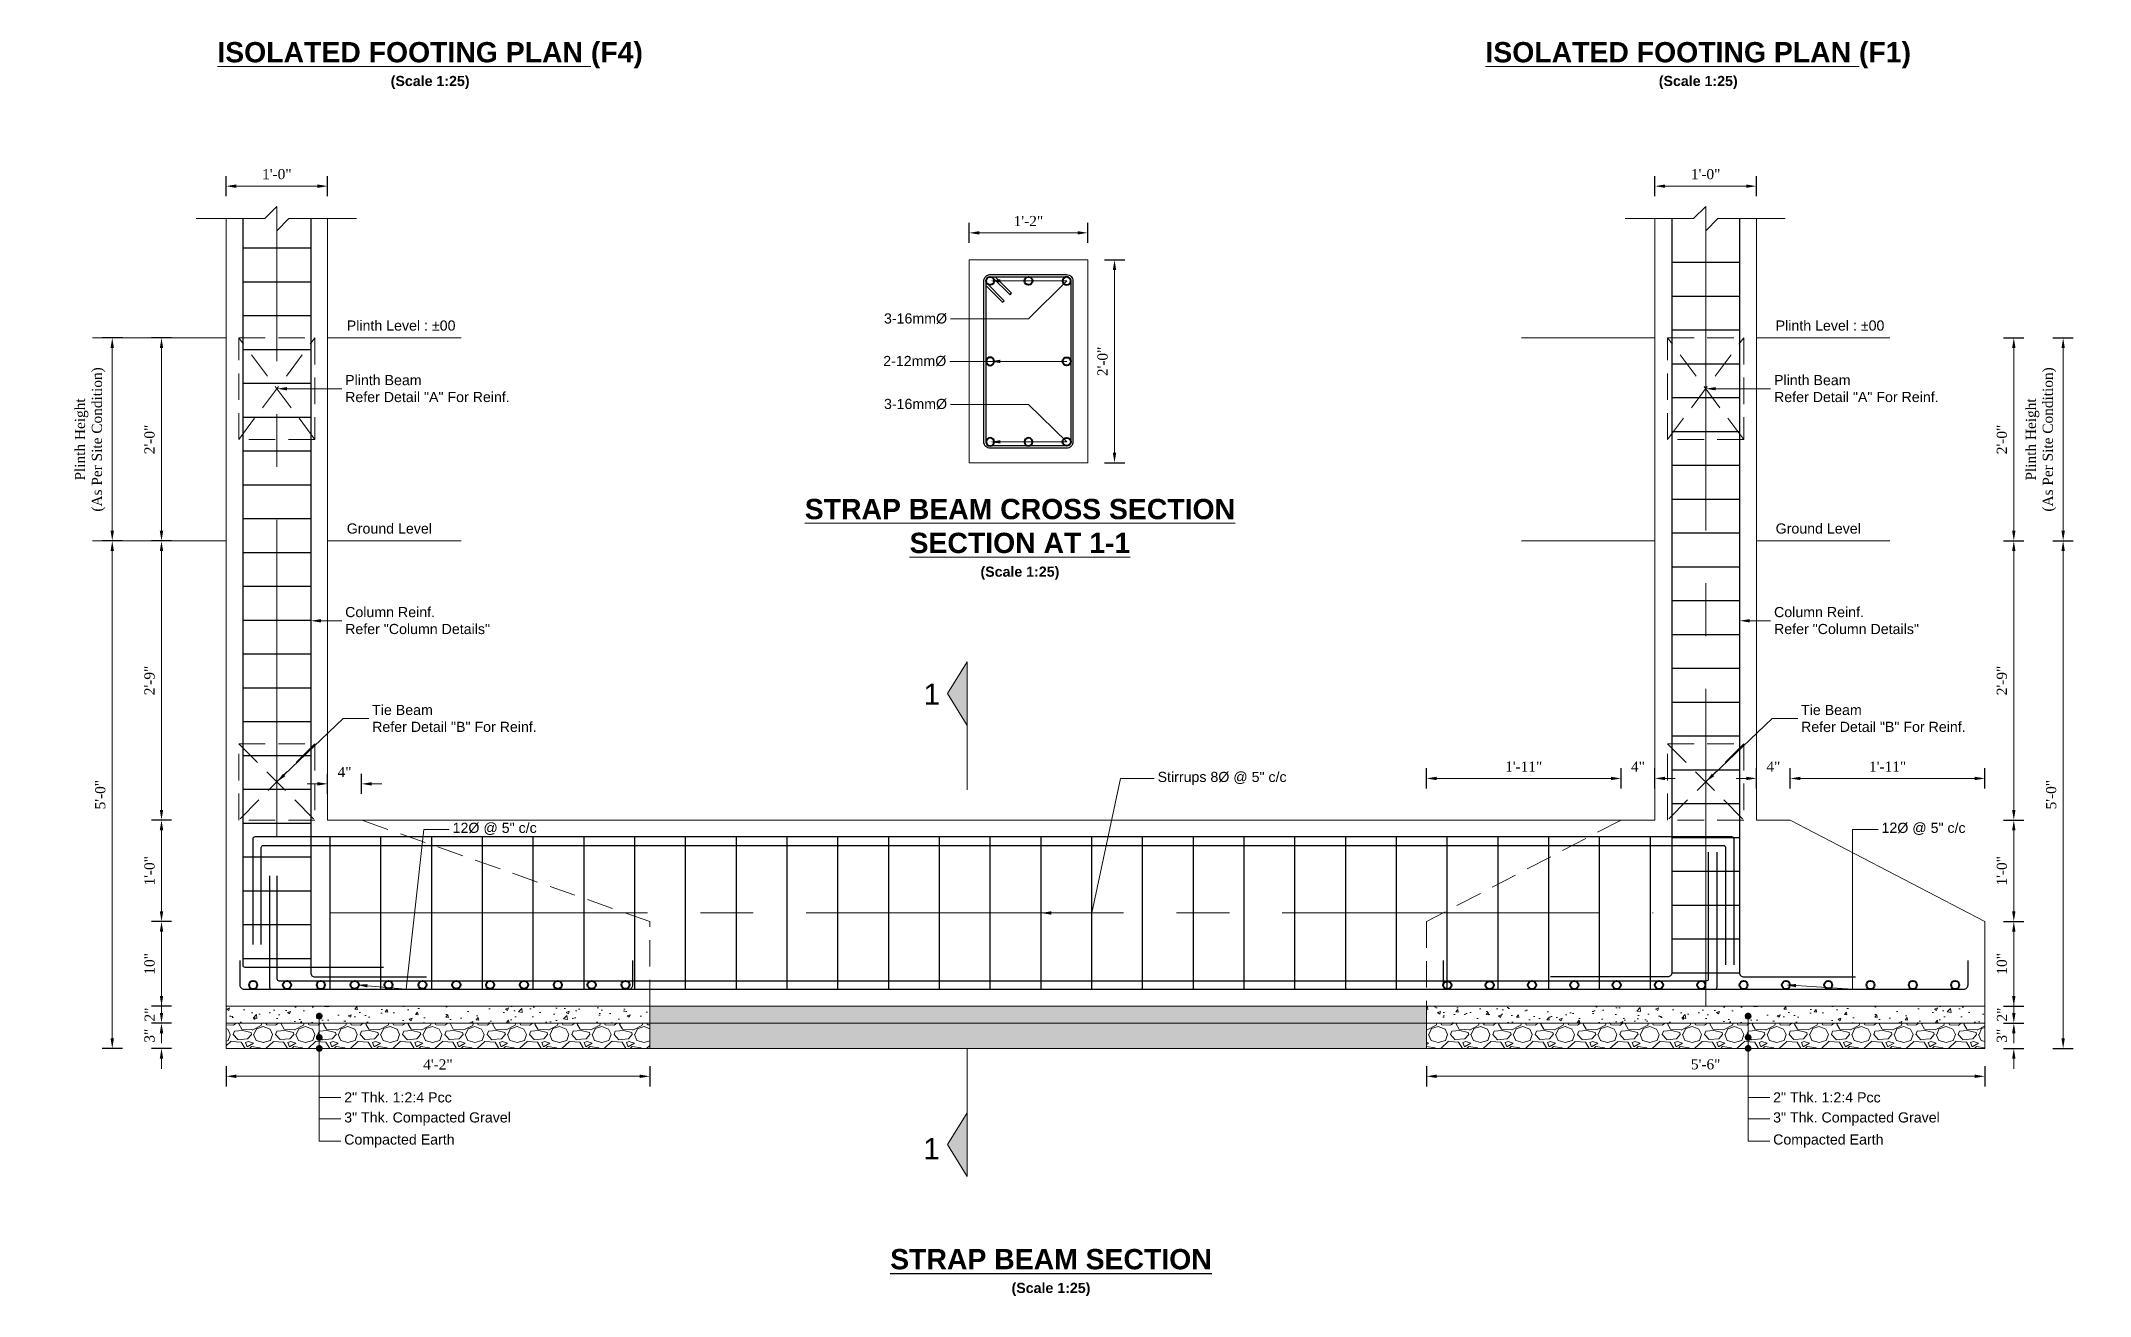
# Model space of a CAD drawing. Header units: feet. Extents: x 28652 to 66086, y -6769 to -640.
# Drawn here: x 53782.1 to 54024.3, y -1211.6 to -1063.2 of the extents above; entities that cross this region are included whole.
import ezdxf
from ezdxf import colors
from ezdxf.entities.mleader import LeaderData, LeaderLine
from ezdxf.math import Vec2, Vec3

# ---------------------------------------------------------------- set-up
doc = ezdxf.new("R2010")
doc.units = ezdxf.units.FT
doc.header["$LTSCALE"] = 50
doc.header["$MEASUREMENT"] = 0
doc.header["$PDMODE"] = 34
doc.linetypes.add('CENTER2', pattern=[1.125, 0.75, -0.125, 0.125, -0.125])
doc.linetypes.add('HIDDEN', pattern=[0.375, 0.25, -0.125])
for name, color, linetype, lineweight in [('IES_WR_Center Line', 7, 'CENTER2', 13), ('IES_WR_Dimension', 7, 'Continuous', 15), ('IES_WR_Elevation', 4, 'Continuous', 15), ('IES_WR_GL', 3, 'ORIGINAL_GL', 15), ('IES_WR_Hatch ANSI31', 8, 'Continuous', 15), ('IES_WR_Leader', 7, 'Continuous', 15), ('IES_WR_Rebar Concrete Line', 2, 'Continuous', 15), ('IES_WR_Rebar-Main', 1, 'Continuous', 30), ('IES_WR_Stirrups', 6, 'Continuous', 25), ('IES_WR_Text Structure', 70, 'Continuous', 20), ('Reference', 7, 'Continuous', 15), ('Reinforcement', 1, 'Continuous', 40), ('SES-DIMENSION', 142, 'Continuous', 13), ('SES-HACTH', 8, 'Continuous', 13), ('SES-TEXT', 3, 'Continuous', 20)]:
    doc.layers.add(name, color=color, linetype=linetype, lineweight=lineweight)
doc.layers.add('IES_WR_TEMPLATE-TITLE TEXT', color=7, linetype='Continuous')
doc.styles.add('arial', font='times.ttf')
doc.styles.add('Arial Annotation', font='arial.ttf', dxfattribs={"height": 0.06})
doc.styles.get("Standard").update_dxf_attribs({"font": 'arial.ttf'})
doc.linetypes.add('ORIGINAL_GL', pattern='A,10,-1,["V",Standard,S=2,R=180,X=1,Y=0],-1,0', length=12)
doc.dimstyles.new('SECS', dxfattribs={"dimtxt": 0.06, "dimasz": 0.06, "dimexe": 0.06, "dimexo": 0, "dimgap": 0.04, "dimtad": 1, "dimdec": 0, "dimzin": 3, "dimdsep": 46, "dimlunit": 4, "dimtxsty": 'arial', "dimcen": 1.25, "dimclrd": 256, "dimclrt": 3, "dimadec": 0, "dimazin": 0, "dimtfac": 1, "dimtdec": 0, "dimtix": 1, "dimtofl": 0, "dimtmove": 2, "dimatfit": 1, "dimfxl": 0.06, "dimfxlon": 1, "dimtolj": 1, "dimtzin": 0, "dimlwd": -1, "dimarcsym": 0})

msp = doc.modelspace()

# ---------------------------------------------------------------- texts
at = {"layer": 'IES_WR_TEMPLATE-TITLE TEXT', "insert": (53870.79, -1206.05), "char_height": 2.4, "width": 61.3817, "attachment_point": 1, "style": 'Arial Annotation'}
msp.add_mtext('\\pxqc;{\\fArial|b1|i0|c0|p34;\\LSTRAP BEAM SECTION\\P\\H0.5x;\\l(Scale 1:25)}', dxfattribs=at)
at = {"layer": 'IES_WR_Text Structure', "width": 61.3817, "attachment_point": 1, "style": 'Arial Annotation'}
for s, insert, char_height in [('\\pxqc;{\\fArial|b1|i0|c0|p34;\\LISOLATED FOOTING PLAN\\l (F4)\\P\\H0.5x;(Scale 1:25)}', (53797.43, -1063.34), 2.4), ('\\pxqc;{\\fArial|b1|i0|c0|p34;\\LISOLATED FOOTING PLAN\\l (F1)\\P\\H0.5x;(Scale 1:25)}', (53947.27, -1063.34), 2.4), ('Plinth Level : %%P00', (53818.27, -1096.26), 1.2), ('Plinth Level : %%P00', (53987.11, -1096.26), 1.2), ('\\pxqc;{\\fArial|b1|i0|c0|p34;\\LSTRAP BEAM CROSS SECTION\\PSECTION AT 1-1\\P\\H0.5x;\\l(Scale 1:25)}', (53867.12, -1117.36), 2.4), ('Ground Level', (53818.27, -1120.26), 1.2), ('Ground Level', (53987.11, -1120.26), 1.2)]:
    msp.add_mtext(s, dxfattribs=dict(at, insert=insert, char_height=char_height))
at = {"layer": 'IES_WR_Text Structure', "color": 7, "char_height": 2.5, "attachment_point": 1, "style": 'Arial Annotation'}
for insert, width in [((53886.43, -1139.2), 61.3817), ((53886.39, -1192.93), 76.7271)]:
    msp.add_mtext('1', dxfattribs=dict(at, insert=insert, width=width))

# ---------------------------------------------------------------- blocks, each defined once
blk = doc.blocks.new('*U28')
at = {"layer": 'IES_WR_Stirrups'}
blk.add_lwpolyline([(0, 4), (0, -4)], dxfattribs=at)
blk = doc.blocks.new('*U29')
at = {"color": 0, "linetype": 'ByBlock', "lineweight": -2, "transparency": 16777216, "rotation": 90}
for p in [(539.81, 186.35), (539.81, 182.35), (539.81, 178.35), (539.81, 174.35), (539.81, 170.35), (539.81, 166.35), (539.81, 162.35), (539.81, 158.35), (539.81, 154.35), (539.81, 150.35), (539.81, 146.35), (539.81, 142.35), (539.81, 138.35), (539.81, 134.35), (539.81, 130.35), (539.81, 126.35), (539.81, 122.35), (539.81, 118.35), (539.81, 114.35), (539.81, 110.35), (539.81, 106.35), (539.81, 102.35)]:
    blk.add_blockref('*U28', p, dxfattribs=at)
blk = doc.blocks.new('*D1291')
at = {"layer": 'Defpoints', "color": 0}
for p in [(53816.01, -1080.38), (53804.01, -1084.21), (53816.01, -1084.21)]:
    blk.add_point(p, dxfattribs=at)
at = {"layer": 'IES_WR_Dimension', "color": 0, "lineweight": -2}
for p, q in [((53804.01, -1081.58), (53804.01, -1079.18)), ((53816.01, -1081.58), (53816.01, -1079.18))]:
    blk.add_line(p, q, dxfattribs=at)
at = {"layer": 'IES_WR_Dimension'}
blk.add_line((53805.21, -1080.38), (53814.81, -1080.38), dxfattribs=at)
for points in [[(53805.21, -1080.18), (53805.21, -1080.58), (53804.01, -1080.38)], [(53814.81, -1080.18), (53814.81, -1080.58), (53816.01, -1080.38)]]:
    blk.add_solid(points, dxfattribs=at)
at = {"layer": 'IES_WR_Dimension', "color": 3, "insert": (53810.01, -1078.97), "char_height": 1.2, "attachment_point": 5, "style": 'arial'}
blk.add_mtext('\\A1;1\'-0"', dxfattribs=at)
blk = doc.blocks.new('*D1293')
at = {"layer": 'Defpoints', "color": 0}
for p in [(53804.01, -1182.33), (53854.08, -1182.33), (53854.08, -1185.63)]:
    blk.add_point(p, dxfattribs=at)
at = {"layer": 'IES_WR_Dimension', "color": 0, "lineweight": -2}
for p, q in [((53804.01, -1184.43), (53804.01, -1186.83)), ((53854.08, -1184.43), (53854.08, -1186.83))]:
    blk.add_line(p, q, dxfattribs=at)
at = {"layer": 'IES_WR_Dimension'}
blk.add_line((53805.21, -1185.63), (53852.88, -1185.63), dxfattribs=at)
for points in [[(53805.21, -1185.43), (53805.21, -1185.83), (53804.01, -1185.63)], [(53852.88, -1185.43), (53852.88, -1185.83), (53854.08, -1185.63)]]:
    blk.add_solid(points, dxfattribs=at)
at = {"layer": 'IES_WR_Dimension', "color": 3, "insert": (53829.04, -1184.23), "char_height": 1.2, "attachment_point": 5, "style": 'arial'}
blk.add_mtext('\\A1;4\'-2"', dxfattribs=at)
blk = doc.blocks.new('*D1295')
at = {"layer": 'Defpoints', "color": 0}
for p in [(53796.38, -1179.33), (53804.01, -1179.33), (53804.01, -1182.33)]:
    blk.add_point(p, dxfattribs=at)
at = {"layer": 'IES_WR_Dimension'}
for p, q in [((53796.38, -1178.13), (53796.38, -1176.93)), ((53796.38, -1183.53), (53796.38, -1184.73))]:
    blk.add_line(p, q, dxfattribs=at)
at = {"layer": 'IES_WR_Dimension', "color": 0, "lineweight": -2}
for p, q in [((53797.58, -1179.33), (53795.18, -1179.33)), ((53797.58, -1182.33), (53795.18, -1182.33))]:
    blk.add_line(p, q, dxfattribs=at)
at = {"layer": 'IES_WR_Dimension'}
for points in [[(53796.18, -1178.13), (53796.58, -1178.13), (53796.38, -1179.33)], [(53796.18, -1183.53), (53796.58, -1183.53), (53796.38, -1182.33)]]:
    blk.add_solid(points, dxfattribs=at)
at = {"layer": 'IES_WR_Dimension', "color": 3, "insert": (53794.97, -1180.83), "char_height": 1.2, "attachment_point": 5, "rotation": 90, "style": 'arial'}
blk.add_mtext('\\A1;3"', dxfattribs=at)
blk = doc.blocks.new('*D1297')
at = {"layer": 'Defpoints', "color": 0}
for p in [(53796.38, -1177.33), (53804.01, -1177.33), (53804.01, -1179.33)]:
    blk.add_point(p, dxfattribs=at)
at = {"layer": 'IES_WR_Dimension'}
for p, q in [((53796.38, -1176.13), (53796.38, -1174.93)), ((53796.38, -1180.53), (53796.38, -1181.73))]:
    blk.add_line(p, q, dxfattribs=at)
at = {"layer": 'IES_WR_Dimension', "color": 0, "lineweight": -2}
for p, q in [((53797.58, -1177.33), (53795.18, -1177.33)), ((53797.58, -1179.33), (53795.18, -1179.33))]:
    blk.add_line(p, q, dxfattribs=at)
at = {"layer": 'IES_WR_Dimension'}
for points in [[(53796.18, -1176.13), (53796.58, -1176.13), (53796.38, -1177.33)], [(53796.18, -1180.53), (53796.58, -1180.53), (53796.38, -1179.33)]]:
    blk.add_solid(points, dxfattribs=at)
at = {"layer": 'IES_WR_Dimension', "color": 3, "insert": (53794.98, -1178.33), "char_height": 1.2, "attachment_point": 5, "rotation": 90, "style": 'arial'}
blk.add_mtext('\\A1;2"', dxfattribs=at)
blk = doc.blocks.new('*D1299')
at = {"layer": 'Defpoints', "color": 0}
for p in [(53796.38, -1155.33), (53838.08, -1155.33), (53804.01, -1167.33)]:
    blk.add_point(p, dxfattribs=at)
at = {"layer": 'IES_WR_Dimension', "color": 0, "lineweight": -2}
for p, q in [((53797.58, -1155.33), (53795.18, -1155.33)), ((53797.58, -1167.33), (53795.18, -1167.33))]:
    blk.add_line(p, q, dxfattribs=at)
at = {"layer": 'IES_WR_Dimension'}
blk.add_line((53796.38, -1166.13), (53796.38, -1156.53), dxfattribs=at)
for points in [[(53796.18, -1156.53), (53796.58, -1156.53), (53796.38, -1155.33)], [(53796.18, -1166.13), (53796.58, -1166.13), (53796.38, -1167.33)]]:
    blk.add_solid(points, dxfattribs=at)
at = {"layer": 'IES_WR_Dimension', "color": 3, "insert": (53794.97, -1161.33), "char_height": 1.2, "attachment_point": 5, "rotation": 90, "style": 'arial'}
blk.add_mtext('\\A1;1\'-0"', dxfattribs=at)
blk = doc.blocks.new('*D1301')
at = {"layer": 'Defpoints', "color": 0}
for p in [(53796.38, -1122.33), (53826.32, -1122.33), (53842.08, -1155.33)]:
    blk.add_point(p, dxfattribs=at)
at = {"layer": 'IES_WR_Dimension', "color": 0, "lineweight": -2}
for p, q in [((53797.58, -1122.33), (53795.18, -1122.33)), ((53797.58, -1155.33), (53795.18, -1155.33))]:
    blk.add_line(p, q, dxfattribs=at)
at = {"layer": 'IES_WR_Dimension'}
blk.add_line((53796.38, -1154.13), (53796.38, -1123.53), dxfattribs=at)
for points in [[(53796.18, -1123.53), (53796.58, -1123.53), (53796.38, -1122.33)], [(53796.18, -1154.13), (53796.58, -1154.13), (53796.38, -1155.33)]]:
    blk.add_solid(points, dxfattribs=at)
at = {"layer": 'IES_WR_Dimension', "color": 3, "insert": (53794.97, -1138.83), "char_height": 1.2, "attachment_point": 5, "rotation": 90, "style": 'arial'}
blk.add_mtext('\\A1;2\'-9"', dxfattribs=at)
blk = doc.blocks.new('*D1303')
at = {"layer": 'Defpoints', "color": 0}
for p in [(53796.38, -1098.33), (53826.32, -1098.33), (53826.32, -1122.33)]:
    blk.add_point(p, dxfattribs=at)
at = {"layer": 'IES_WR_Dimension', "color": 0, "lineweight": -2}
for p, q in [((53797.58, -1098.33), (53795.18, -1098.33)), ((53797.58, -1122.33), (53795.18, -1122.33))]:
    blk.add_line(p, q, dxfattribs=at)
at = {"layer": 'IES_WR_Dimension'}
blk.add_line((53796.38, -1121.13), (53796.38, -1099.53), dxfattribs=at)
for points in [[(53796.18, -1099.53), (53796.58, -1099.53), (53796.38, -1098.33)], [(53796.18, -1121.13), (53796.58, -1121.13), (53796.38, -1122.33)]]:
    blk.add_solid(points, dxfattribs=at)
at = {"layer": 'IES_WR_Dimension', "color": 3, "insert": (53794.97, -1110.33), "char_height": 1.2, "attachment_point": 5, "rotation": 90, "style": 'arial'}
blk.add_mtext('\\A1;2\'-0"', dxfattribs=at)
blk = doc.blocks.new('*D1305')
at = {"layer": 'Defpoints', "color": 0}
for p in [(53790.56, -1122.33), (53826.32, -1122.33), (53804.01, -1182.33)]:
    blk.add_point(p, dxfattribs=at)
at = {"layer": 'IES_WR_Dimension', "color": 0, "lineweight": -2}
for p, q in [((53791.76, -1122.33), (53789.36, -1122.33)), ((53791.76, -1182.33), (53789.36, -1182.33))]:
    blk.add_line(p, q, dxfattribs=at)
at = {"layer": 'IES_WR_Dimension'}
blk.add_line((53790.56, -1181.13), (53790.56, -1123.53), dxfattribs=at)
for points in [[(53790.36, -1123.53), (53790.76, -1123.53), (53790.56, -1122.33)], [(53790.36, -1181.13), (53790.76, -1181.13), (53790.56, -1182.33)]]:
    blk.add_solid(points, dxfattribs=at)
at = {"layer": 'IES_WR_Dimension', "color": 3, "insert": (53789.15, -1152.33), "char_height": 1.2, "attachment_point": 5, "rotation": 90, "style": 'arial'}
blk.add_mtext('\\A1;5\'-0"', dxfattribs=at)
blk = doc.blocks.new('*D1307')
at = {"layer": 'Defpoints', "color": 0}
for p in [(53790.56, -1098.33), (53826.32, -1098.33), (53826.32, -1122.33)]:
    blk.add_point(p, dxfattribs=at)
at = {"layer": 'IES_WR_Dimension', "color": 0, "lineweight": -2}
for p, q in [((53791.76, -1098.33), (53789.36, -1098.33)), ((53791.76, -1122.33), (53789.36, -1122.33))]:
    blk.add_line(p, q, dxfattribs=at)
at = {"layer": 'IES_WR_Dimension'}
blk.add_line((53790.56, -1121.13), (53790.56, -1099.53), dxfattribs=at)
for points in [[(53790.36, -1099.53), (53790.76, -1099.53), (53790.56, -1098.33)], [(53790.36, -1121.13), (53790.76, -1121.13), (53790.56, -1122.33)]]:
    blk.add_solid(points, dxfattribs=at)
at = {"layer": 'IES_WR_Dimension', "color": 3, "insert": (53787.94, -1110.33), "char_height": 1.2, "attachment_point": 5, "rotation": 90, "style": 'arial'}
blk.add_mtext('\\A1;Plinth Height^J(As Per Site Condition)', dxfattribs=at)
blk = doc.blocks.new('_Dot')
at = {"color": 0, "linetype": 'ByBlock', "lineweight": -2}
blk.add_line((-0.5, 0), (-1, 0), dxfattribs=at)
at = {"color": 0, "linetype": 'ByBlock', "const_width": 0.5}
blk.add_lwpolyline([(-0.25, 0, 1), (0.25, 0, 1)], format="xyb", close=True, dxfattribs=at)
blk = doc.blocks.new('*D1309')
at = {"layer": 'Defpoints', "color": 0}
for p in [(53804.01, -1167.33), (53796.38, -1177.33), (53804.01, -1177.33)]:
    blk.add_point(p, dxfattribs=at)
at = {"layer": 'IES_WR_Dimension', "color": 0, "lineweight": -2}
for p, q in [((53797.58, -1167.33), (53795.18, -1167.33)), ((53797.58, -1177.33), (53795.18, -1177.33))]:
    blk.add_line(p, q, dxfattribs=at)
at = {"layer": 'IES_WR_Dimension'}
blk.add_line((53796.38, -1168.53), (53796.38, -1176.13), dxfattribs=at)
for points in [[(53796.18, -1168.53), (53796.58, -1168.53), (53796.38, -1167.33)], [(53796.18, -1176.13), (53796.58, -1176.13), (53796.38, -1177.33)]]:
    blk.add_solid(points, dxfattribs=at)
at = {"layer": 'IES_WR_Dimension', "color": 3, "insert": (53794.97, -1172.33), "char_height": 1.2, "attachment_point": 5, "rotation": 90, "style": 'arial'}
blk.add_mtext('\\A1;10"', dxfattribs=at)
blk = doc.blocks.new('*D1311')
at = {"layer": 'Defpoints', "color": 0}
for p in [(53820.01, -1151.05), (53816.01, -1155.33), (53820.01, -1155.33)]:
    blk.add_point(p, dxfattribs=at)
at = {"layer": 'IES_WR_Dimension', "color": 0, "lineweight": -2}
for p, q in [((53816.01, -1152.25), (53816.01, -1149.85)), ((53820.01, -1152.25), (53820.01, -1149.85))]:
    blk.add_line(p, q, dxfattribs=at)
at = {"layer": 'IES_WR_Dimension'}
for p, q in [((53814.81, -1151.05), (53813.61, -1151.05)), ((53821.21, -1151.05), (53822.41, -1151.05))]:
    blk.add_line(p, q, dxfattribs=at)
for points in [[(53814.81, -1150.85), (53814.81, -1151.25), (53816.01, -1151.05)], [(53821.21, -1150.85), (53821.21, -1151.25), (53820.01, -1151.05)]]:
    blk.add_solid(points, dxfattribs=at)
at = {"layer": 'IES_WR_Dimension', "color": 3, "insert": (53818.01, -1149.65), "char_height": 1.2, "attachment_point": 5, "style": 'arial'}
blk.add_mtext('\\A1;4"', dxfattribs=at)
blk = doc.blocks.new('*U26')
at = {"layer": 'IES_WR_Stirrups'}
blk.add_lwpolyline([(0, 4), (0, -4)], dxfattribs=at)
blk = doc.blocks.new('*U27')
at = {"color": 0, "linetype": 'ByBlock', "lineweight": -2, "transparency": 16777216, "rotation": 90}
for p in [(539.81, 186.35), (539.81, 182.35), (539.81, 178.35), (539.81, 174.35), (539.81, 170.35), (539.81, 166.35), (539.81, 162.35), (539.81, 158.35), (539.81, 154.35), (539.81, 150.35), (539.81, 146.35), (539.81, 142.35), (539.81, 138.35), (539.81, 134.35), (539.81, 130.35), (539.81, 126.35), (539.81, 122.35), (539.81, 118.35), (539.81, 114.35), (539.81, 110.35), (539.81, 106.35), (539.81, 102.35)]:
    blk.add_blockref('*U26', p, dxfattribs=at)
blk = doc.blocks.new('*D1313')
at = {"layer": 'Defpoints', "color": 0}
for p in [(53984.84, -1080.38), (53972.84, -1084.21), (53984.84, -1084.21)]:
    blk.add_point(p, dxfattribs=at)
at = {"layer": 'IES_WR_Dimension', "color": 0, "lineweight": -2}
for p, q in [((53972.84, -1081.58), (53972.84, -1079.18)), ((53984.84, -1081.58), (53984.84, -1079.18))]:
    blk.add_line(p, q, dxfattribs=at)
at = {"layer": 'IES_WR_Dimension'}
blk.add_line((53974.04, -1080.38), (53983.64, -1080.38), dxfattribs=at)
for points in [[(53974.04, -1080.18), (53974.04, -1080.58), (53972.84, -1080.38)], [(53983.64, -1080.18), (53983.64, -1080.58), (53984.84, -1080.38)]]:
    blk.add_solid(points, dxfattribs=at)
at = {"layer": 'IES_WR_Dimension', "color": 3, "insert": (53978.84, -1078.97), "char_height": 1.2, "attachment_point": 5, "style": 'arial'}
blk.add_mtext('\\A1;1\'-0"', dxfattribs=at)
blk = doc.blocks.new('*D1315')
at = {"layer": 'Defpoints', "color": 0}
for p in [(53972.84, -1150.41), (53968.84, -1155.33), (53972.84, -1155.33)]:
    blk.add_point(p, dxfattribs=at)
at = {"layer": 'IES_WR_Dimension', "color": 0, "lineweight": -2}
for p, q in [((53968.84, -1151.61), (53968.84, -1149.21)), ((53972.84, -1151.61), (53972.84, -1149.21))]:
    blk.add_line(p, q, dxfattribs=at)
at = {"layer": 'IES_WR_Dimension'}
for p, q in [((53967.64, -1150.41), (53966.44, -1150.41)), ((53974.04, -1150.41), (53975.24, -1150.41))]:
    blk.add_line(p, q, dxfattribs=at)
for points in [[(53967.64, -1150.21), (53967.64, -1150.61), (53968.84, -1150.41)], [(53974.04, -1150.21), (53974.04, -1150.61), (53972.84, -1150.41)]]:
    blk.add_solid(points, dxfattribs=at)
at = {"layer": 'IES_WR_Dimension', "color": 3, "insert": (53970.84, -1149.01), "char_height": 1.2, "attachment_point": 5, "style": 'arial'}
blk.add_mtext('\\A1;4"', dxfattribs=at)
blk = doc.blocks.new('*D1317')
at = {"layer": 'Defpoints', "color": 0}
for p in [(53984.84, -1150.41), (53984.84, -1155.33), (53988.84, -1155.33)]:
    blk.add_point(p, dxfattribs=at)
at = {"layer": 'IES_WR_Dimension', "color": 0, "lineweight": -2}
for p, q in [((53984.84, -1151.61), (53984.84, -1149.21)), ((53988.84, -1151.61), (53988.84, -1149.21))]:
    blk.add_line(p, q, dxfattribs=at)
at = {"layer": 'IES_WR_Dimension'}
for p, q in [((53983.64, -1150.41), (53982.44, -1150.41)), ((53990.04, -1150.41), (53991.24, -1150.41))]:
    blk.add_line(p, q, dxfattribs=at)
for points in [[(53983.64, -1150.21), (53983.64, -1150.61), (53984.84, -1150.41)], [(53990.04, -1150.21), (53990.04, -1150.61), (53988.84, -1150.41)]]:
    blk.add_solid(points, dxfattribs=at)
at = {"layer": 'IES_WR_Dimension', "color": 3, "insert": (53986.84, -1149.01), "char_height": 1.2, "attachment_point": 5, "style": 'arial'}
blk.add_mtext('\\A1;4"', dxfattribs=at)
blk = doc.blocks.new('*D1319')
at = {"layer": 'Defpoints', "color": 0}
for p in [(53945.84, -1150.41), (53968.84, -1155.33), (53945.84, -1167.33)]:
    blk.add_point(p, dxfattribs=at)
at = {"layer": 'IES_WR_Dimension', "color": 0, "lineweight": -2}
for p, q in [((53945.84, -1151.61), (53945.84, -1149.21)), ((53968.84, -1151.61), (53968.84, -1149.21))]:
    blk.add_line(p, q, dxfattribs=at)
at = {"layer": 'IES_WR_Dimension'}
blk.add_line((53967.64, -1150.41), (53947.04, -1150.41), dxfattribs=at)
for points in [[(53947.04, -1150.21), (53947.04, -1150.61), (53945.84, -1150.41)], [(53967.64, -1150.21), (53967.64, -1150.61), (53968.84, -1150.41)]]:
    blk.add_solid(points, dxfattribs=at)
at = {"layer": 'IES_WR_Dimension', "color": 3, "insert": (53957.34, -1149.01), "char_height": 1.2, "attachment_point": 5, "style": 'arial'}
blk.add_mtext('\\A1;1\'-11"', dxfattribs=at)
blk = doc.blocks.new('*D1321')
at = {"layer": 'Defpoints', "color": 0}
for p in [(54011.84, -1150.41), (53988.84, -1155.33), (54011.84, -1167.33)]:
    blk.add_point(p, dxfattribs=at)
at = {"layer": 'IES_WR_Dimension', "color": 0, "lineweight": -2}
for p, q in [((53988.84, -1151.61), (53988.84, -1149.21)), ((54011.84, -1151.61), (54011.84, -1149.21))]:
    blk.add_line(p, q, dxfattribs=at)
at = {"layer": 'IES_WR_Dimension'}
blk.add_line((53990.04, -1150.41), (54010.64, -1150.41), dxfattribs=at)
for points in [[(53990.04, -1150.21), (53990.04, -1150.61), (53988.84, -1150.41)], [(54010.64, -1150.21), (54010.64, -1150.61), (54011.84, -1150.41)]]:
    blk.add_solid(points, dxfattribs=at)
at = {"layer": 'IES_WR_Dimension', "color": 3, "insert": (54000.34, -1149.01), "char_height": 1.2, "attachment_point": 5, "style": 'arial'}
blk.add_mtext('\\A1;1\'-11"', dxfattribs=at)
blk = doc.blocks.new('*D1323')
at = {"layer": 'Defpoints', "color": 0}
for p in [(53945.84, -1182.33), (54011.84, -1182.33), (54011.84, -1185.63)]:
    blk.add_point(p, dxfattribs=at)
at = {"layer": 'IES_WR_Dimension', "color": 0, "lineweight": -2}
for p, q in [((53945.84, -1184.43), (53945.84, -1186.83)), ((54011.84, -1184.43), (54011.84, -1186.83))]:
    blk.add_line(p, q, dxfattribs=at)
at = {"layer": 'IES_WR_Dimension'}
blk.add_line((53947.04, -1185.63), (54010.64, -1185.63), dxfattribs=at)
for points in [[(53947.04, -1185.43), (53947.04, -1185.83), (53945.84, -1185.63)], [(54010.64, -1185.43), (54010.64, -1185.83), (54011.84, -1185.63)]]:
    blk.add_solid(points, dxfattribs=at)
at = {"layer": 'IES_WR_Dimension', "color": 3, "insert": (53978.84, -1184.22), "char_height": 1.2, "attachment_point": 5, "style": 'arial'}
blk.add_mtext('\\A1;5\'-6"', dxfattribs=at)
blk = doc.blocks.new('*D1325')
at = {"layer": 'Defpoints', "color": 0}
for p in [(54011.84, -1179.33), (54015.25, -1179.33), (54011.84, -1182.33)]:
    blk.add_point(p, dxfattribs=at)
at = {"layer": 'IES_WR_Dimension'}
for p, q in [((54015.25, -1178.13), (54015.25, -1176.93)), ((54015.25, -1183.53), (54015.25, -1184.73))]:
    blk.add_line(p, q, dxfattribs=at)
at = {"layer": 'IES_WR_Dimension', "color": 0, "lineweight": -2}
for p, q in [((54014.05, -1179.33), (54016.45, -1179.33)), ((54014.05, -1182.33), (54016.45, -1182.33))]:
    blk.add_line(p, q, dxfattribs=at)
at = {"layer": 'IES_WR_Dimension'}
for points in [[(54015.05, -1178.13), (54015.45, -1178.13), (54015.25, -1179.33)], [(54015.05, -1183.53), (54015.45, -1183.53), (54015.25, -1182.33)]]:
    blk.add_solid(points, dxfattribs=at)
at = {"layer": 'IES_WR_Dimension', "color": 3, "insert": (54013.84, -1180.83), "char_height": 1.2, "attachment_point": 5, "rotation": 90, "style": 'arial'}
blk.add_mtext('\\A1;3"', dxfattribs=at)
blk = doc.blocks.new('*D1327')
at = {"layer": 'Defpoints', "color": 0}
for p in [(54011.84, -1177.33), (54015.25, -1177.33), (54011.84, -1179.33)]:
    blk.add_point(p, dxfattribs=at)
at = {"layer": 'IES_WR_Dimension'}
for p, q in [((54015.25, -1176.13), (54015.25, -1174.93)), ((54015.25, -1180.53), (54015.25, -1181.73))]:
    blk.add_line(p, q, dxfattribs=at)
at = {"layer": 'IES_WR_Dimension', "color": 0, "lineweight": -2}
for p, q in [((54014.05, -1177.33), (54016.45, -1177.33)), ((54014.05, -1179.33), (54016.45, -1179.33))]:
    blk.add_line(p, q, dxfattribs=at)
at = {"layer": 'IES_WR_Dimension'}
for points in [[(54015.05, -1176.13), (54015.45, -1176.13), (54015.25, -1177.33)], [(54015.05, -1180.53), (54015.45, -1180.53), (54015.25, -1179.33)]]:
    blk.add_solid(points, dxfattribs=at)
at = {"layer": 'IES_WR_Dimension', "color": 3, "insert": (54013.85, -1178.33), "char_height": 1.2, "attachment_point": 5, "rotation": 90, "style": 'arial'}
blk.add_mtext('\\A1;2"', dxfattribs=at)
blk = doc.blocks.new('*D1329')
at = {"layer": 'Defpoints', "color": 0}
for p in [(54011.84, -1167.33), (54015.25, -1167.33), (54011.84, -1177.33)]:
    blk.add_point(p, dxfattribs=at)
at = {"layer": 'IES_WR_Dimension', "color": 0, "lineweight": -2}
for p, q in [((54014.05, -1167.33), (54016.45, -1167.33)), ((54014.05, -1177.33), (54016.45, -1177.33))]:
    blk.add_line(p, q, dxfattribs=at)
at = {"layer": 'IES_WR_Dimension'}
blk.add_line((54015.25, -1176.13), (54015.25, -1168.53), dxfattribs=at)
for points in [[(54015.05, -1168.53), (54015.45, -1168.53), (54015.25, -1167.33)], [(54015.05, -1176.13), (54015.45, -1176.13), (54015.25, -1177.33)]]:
    blk.add_solid(points, dxfattribs=at)
at = {"layer": 'IES_WR_Dimension', "color": 3, "insert": (54013.84, -1172.33), "char_height": 1.2, "attachment_point": 5, "rotation": 90, "style": 'arial'}
blk.add_mtext('\\A1;10"', dxfattribs=at)
blk = doc.blocks.new('*D1331')
at = {"layer": 'Defpoints', "color": 0}
for p in [(53988.84, -1155.33), (54015.25, -1155.33), (54011.84, -1167.33)]:
    blk.add_point(p, dxfattribs=at)
at = {"layer": 'IES_WR_Dimension', "color": 0, "lineweight": -2}
for p, q in [((54014.05, -1155.33), (54016.45, -1155.33)), ((54014.05, -1167.33), (54016.45, -1167.33))]:
    blk.add_line(p, q, dxfattribs=at)
at = {"layer": 'IES_WR_Dimension'}
blk.add_line((54015.25, -1166.13), (54015.25, -1156.53), dxfattribs=at)
for points in [[(54015.05, -1156.53), (54015.45, -1156.53), (54015.25, -1155.33)], [(54015.05, -1166.13), (54015.45, -1166.13), (54015.25, -1167.33)]]:
    blk.add_solid(points, dxfattribs=at)
at = {"layer": 'IES_WR_Dimension', "color": 3, "insert": (54013.84, -1161.33), "char_height": 1.2, "attachment_point": 5, "rotation": 90, "style": 'arial'}
blk.add_mtext('\\A1;1\'-0"', dxfattribs=at)
blk = doc.blocks.new('*D1333')
at = {"layer": 'Defpoints', "color": 0}
for p in [(54000.61, -1122.33), (54015.25, -1122.33), (53988.84, -1155.33)]:
    blk.add_point(p, dxfattribs=at)
at = {"layer": 'IES_WR_Dimension', "color": 0, "lineweight": -2}
for p, q in [((54014.05, -1122.33), (54016.45, -1122.33)), ((54014.05, -1155.33), (54016.45, -1155.33))]:
    blk.add_line(p, q, dxfattribs=at)
at = {"layer": 'IES_WR_Dimension'}
blk.add_line((54015.25, -1154.13), (54015.25, -1123.53), dxfattribs=at)
for points in [[(54015.05, -1123.53), (54015.45, -1123.53), (54015.25, -1122.33)], [(54015.05, -1154.13), (54015.45, -1154.13), (54015.25, -1155.33)]]:
    blk.add_solid(points, dxfattribs=at)
at = {"layer": 'IES_WR_Dimension', "color": 3, "insert": (54013.84, -1138.83), "char_height": 1.2, "attachment_point": 5, "rotation": 90, "style": 'arial'}
blk.add_mtext('\\A1;2\'-9"', dxfattribs=at)
blk = doc.blocks.new('*D1335')
at = {"layer": 'Defpoints', "color": 0}
for p in [(54000.61, -1098.33), (54015.25, -1098.33), (54000.61, -1122.33)]:
    blk.add_point(p, dxfattribs=at)
at = {"layer": 'IES_WR_Dimension', "color": 0, "lineweight": -2}
for p, q in [((54014.05, -1098.33), (54016.45, -1098.33)), ((54014.05, -1122.33), (54016.45, -1122.33))]:
    blk.add_line(p, q, dxfattribs=at)
at = {"layer": 'IES_WR_Dimension'}
blk.add_line((54015.25, -1121.13), (54015.25, -1099.53), dxfattribs=at)
for points in [[(54015.05, -1099.53), (54015.45, -1099.53), (54015.25, -1098.33)], [(54015.05, -1121.13), (54015.45, -1121.13), (54015.25, -1122.33)]]:
    blk.add_solid(points, dxfattribs=at)
at = {"layer": 'IES_WR_Dimension', "color": 3, "insert": (54013.84, -1110.33), "char_height": 1.2, "attachment_point": 5, "rotation": 90, "style": 'arial'}
blk.add_mtext('\\A1;2\'-0"', dxfattribs=at)
blk = doc.blocks.new('*D1337')
at = {"layer": 'Defpoints', "color": 0}
for p in [(54000.61, -1122.33), (54021.08, -1122.33), (54011.84, -1182.33)]:
    blk.add_point(p, dxfattribs=at)
at = {"layer": 'IES_WR_Dimension', "color": 0, "lineweight": -2}
for p, q in [((54019.88, -1122.33), (54022.28, -1122.33)), ((54019.88, -1182.33), (54022.28, -1182.33))]:
    blk.add_line(p, q, dxfattribs=at)
at = {"layer": 'IES_WR_Dimension'}
blk.add_line((54021.08, -1181.13), (54021.08, -1123.53), dxfattribs=at)
for points in [[(54020.88, -1123.53), (54021.28, -1123.53), (54021.08, -1122.33)], [(54020.88, -1181.13), (54021.28, -1181.13), (54021.08, -1182.33)]]:
    blk.add_solid(points, dxfattribs=at)
at = {"layer": 'IES_WR_Dimension', "color": 3, "insert": (54019.67, -1152.33), "char_height": 1.2, "attachment_point": 5, "rotation": 90, "style": 'arial'}
blk.add_mtext('\\A1;5\'-0"', dxfattribs=at)
blk = doc.blocks.new('*D1339')
at = {"layer": 'Defpoints', "color": 0}
for p in [(54000.61, -1098.33), (54021.08, -1098.33), (54000.61, -1122.33)]:
    blk.add_point(p, dxfattribs=at)
at = {"layer": 'IES_WR_Dimension', "color": 0, "lineweight": -2}
for p, q in [((54019.88, -1098.33), (54022.28, -1098.33)), ((54019.88, -1122.33), (54022.28, -1122.33))]:
    blk.add_line(p, q, dxfattribs=at)
at = {"layer": 'IES_WR_Dimension'}
blk.add_line((54021.08, -1121.13), (54021.08, -1099.53), dxfattribs=at)
for points in [[(54020.88, -1099.53), (54021.28, -1099.53), (54021.08, -1098.33)], [(54020.88, -1121.13), (54021.28, -1121.13), (54021.08, -1122.33)]]:
    blk.add_solid(points, dxfattribs=at)
at = {"layer": 'IES_WR_Dimension', "color": 3, "insert": (54018.46, -1110.33), "char_height": 1.2, "attachment_point": 5, "rotation": 90, "style": 'arial'}
blk.add_mtext('\\A1;Plinth Height^J(As Per Site Condition)', dxfattribs=at)
blk = doc.blocks.new('*U24')
at = {"layer": 'IES_WR_Stirrups'}
blk.add_lwpolyline([(0, -8.99), (0, 8.99)], dxfattribs=at)
blk = doc.blocks.new('*U25')
at = {"color": 0, "linetype": 'ByBlock', "lineweight": -2, "transparency": 16777216}
for p in [(53816.31, -1166.32), (53822.31, -1166.32), (53828.31, -1166.32), (53834.31, -1166.32), (53840.31, -1166.32), (53846.31, -1166.32), (53852.31, -1166.32), (53858.31, -1166.32), (53864.31, -1166.32), (53870.31, -1166.32), (53876.31, -1166.32), (53882.31, -1166.32), (53888.31, -1166.32), (53894.31, -1166.32), (53900.31, -1166.32), (53906.31, -1166.32), (53912.31, -1166.32), (53918.31, -1166.32), (53924.31, -1166.32), (53930.31, -1166.32), (53936.31, -1166.32), (53942.31, -1166.32), (53948.31, -1166.32), (53954.31, -1166.32), (53960.31, -1166.32), (53966.31, -1166.32), (53972.31, -1166.32)]:
    blk.add_blockref('*U24', p, dxfattribs=at)
blk = doc.blocks.new('sec mark')
at = {"layer": 'SES-HACTH', "ltscale": 10}
blk.add_hatch(color=256, dxfattribs=at).paths.add_polyline_path([(0, 0.757), (0, 0.382), (-0.115, 0.569)])
at = {"layer": 'SES-DIMENSION', "ltscale": 10}
blk.add_lwpolyline([(0, 0.382), (0, 0), (0, 0.382)], dxfattribs=at)
at = {"layer": 'SES-TEXT', "ltscale": 10}
blk.add_lwpolyline([(0, 0.757), (0, 0.381), (-0.115, 0.569), (0, 0.757)], dxfattribs=at)
blk = doc.blocks.new('REBAR CUT')
at = {"layer": 'Reinforcement'}
blk.add_circle((0, 0), 0.024, dxfattribs=at)
blk = doc.blocks.new('*D1369')
at = {"layer": 'Defpoints', "color": 0}
for p in [(53905.82, -1085.9), (53891.82, -1089.1), (53905.82, -1089.1)]:
    blk.add_point(p, dxfattribs=at)
at = {"layer": 'IES_WR_Dimension', "color": 0, "lineweight": -2}
for p, q in [((53891.82, -1087.1), (53891.82, -1084.7)), ((53905.82, -1087.1), (53905.82, -1084.7))]:
    blk.add_line(p, q, dxfattribs=at)
at = {"layer": 'IES_WR_Dimension'}
blk.add_line((53893.02, -1085.9), (53904.62, -1085.9), dxfattribs=at)
for points in [[(53893.02, -1085.7), (53893.02, -1086.1), (53891.82, -1085.9)], [(53904.62, -1085.7), (53904.62, -1086.1), (53905.82, -1085.9)]]:
    blk.add_solid(points, dxfattribs=at)
at = {"layer": 'IES_WR_Dimension', "color": 3, "insert": (53898.82, -1084.5), "char_height": 1.2, "attachment_point": 5, "style": 'arial'}
blk.add_mtext('\\A1;1\'-2"', dxfattribs=at)
blk = doc.blocks.new('*D1371')
at = {"layer": 'Defpoints', "color": 0}
for p in [(53905.82, -1089.1), (53908.99, -1089.1), (53905.82, -1113.1)]:
    blk.add_point(p, dxfattribs=at)
at = {"layer": 'IES_WR_Dimension', "color": 0, "lineweight": -2}
for p, q in [((53907.79, -1089.1), (53910.19, -1089.1)), ((53907.79, -1113.1), (53910.19, -1113.1))]:
    blk.add_line(p, q, dxfattribs=at)
at = {"layer": 'IES_WR_Dimension'}
blk.add_line((53908.99, -1111.9), (53908.99, -1090.3), dxfattribs=at)
for points in [[(53908.79, -1090.3), (53909.19, -1090.3), (53908.99, -1089.1)], [(53908.79, -1111.9), (53909.19, -1111.9), (53908.99, -1113.1)]]:
    blk.add_solid(points, dxfattribs=at)
at = {"layer": 'IES_WR_Dimension', "color": 3, "insert": (53907.58, -1101.1), "char_height": 1.2, "attachment_point": 5, "rotation": 90, "style": 'arial'}
blk.add_mtext('\\A1;2\'-0"', dxfattribs=at)

# ---------------------------------------------------------------- dimensions: what is measured, and where the dimension line sits
at = {"layer": 'IES_WR_Dimension'}
for base, p1, p2, picture, middle in [((53816.01, -1080.38), (53804.01, -1084.21), (53816.01, -1084.21), '*D1291', (53810.01, -1078.97)), ((53984.84, -1080.38), (53972.84, -1084.21), (53984.84, -1084.21), '*D1313', (53978.84, -1078.97)), ((53905.82, -1085.9), (53891.82, -1089.1), (53905.82, -1089.1), '*D1369', (53898.82, -1084.5)), ((53820.01, -1151.05), (53816.01, -1155.33), (53820.01, -1155.33), '*D1311', (53818.01, -1149.65)), ((53945.84, -1150.41), (53968.84, -1155.33), (53945.84, -1167.33), '*D1319', (53957.34, -1149.01)), ((53972.84, -1150.41), (53968.84, -1155.33), (53972.84, -1155.33), '*D1315', (53970.84, -1149.01)), ((53984.84, -1150.41), (53988.84, -1155.33), (53984.84, -1155.33), '*D1317', (53986.84, -1149.01)), ((54011.84, -1150.41), (53988.84, -1155.33), (54011.84, -1167.33), '*D1321', (54000.34, -1149.01)), ((53854.08, -1185.63), (53804.01, -1182.33), (53854.08, -1182.33), '*D1293', (53829.04, -1184.23)), ((54011.84, -1185.63), (53945.84, -1182.33), (54011.84, -1182.33), '*D1323', (53978.84, -1184.22))]:
    dim = msp.add_linear_dim(base=base, p1=p1, p2=p2, dimstyle='SECS', override={"dimscale": 0, "dimtix": 1, "dimtofl": 0, "dimtmove": 2, "dimatfit": 1}, dxfattribs=at)
    dim.commit()
    dim.dimension.update_dxf_attribs({"geometry": picture, "text_midpoint": middle})
for base, p1, p2, picture, middle in [((53908.99, -1089.1), (53905.82, -1113.1), (53905.82, -1089.1), '*D1371', (53907.58, -1101.1)), ((53796.38, -1098.33), (53826.32, -1122.33), (53826.32, -1098.33), '*D1303', (53794.97, -1110.33)), ((54015.25, -1098.33), (54000.61, -1122.33), (54000.61, -1098.33), '*D1335', (54013.84, -1110.33)), ((53790.56, -1122.33), (53804.01, -1182.33), (53826.32, -1122.33), '*D1305', (53789.15, -1152.33)), ((53796.38, -1122.33), (53842.08, -1155.33), (53826.32, -1122.33), '*D1301', (53794.97, -1138.83)), ((54015.25, -1122.33), (53988.84, -1155.33), (54000.61, -1122.33), '*D1333', (54013.84, -1138.83)), ((54021.08, -1122.33), (54011.84, -1182.33), (54000.61, -1122.33), '*D1337', (54019.67, -1152.33)), ((53796.38, -1155.33), (53804.01, -1167.33), (53838.08, -1155.33), '*D1299', (53794.97, -1161.33)), ((54015.25, -1155.33), (54011.84, -1167.33), (53988.84, -1155.33), '*D1331', (54013.84, -1161.33)), ((53796.38, -1177.33), (53804.01, -1167.33), (53804.01, -1177.33), '*D1309', (53794.97, -1172.33)), ((54015.25, -1167.33), (54011.84, -1177.33), (54011.84, -1167.33), '*D1329', (54013.84, -1172.33)), ((53796.38, -1177.33), (53804.01, -1179.33), (53804.01, -1177.33), '*D1297', (53794.98, -1178.33)), ((54015.25, -1177.33), (54011.84, -1179.33), (54011.84, -1177.33), '*D1327', (54013.85, -1178.33)), ((53796.38, -1179.33), (53804.01, -1182.33), (53804.01, -1179.33), '*D1295', (53794.97, -1180.83)), ((54015.25, -1179.33), (54011.84, -1182.33), (54011.84, -1179.33), '*D1325', (54013.84, -1180.83))]:
    dim = msp.add_linear_dim(base=base, p1=p1, p2=p2, angle=90, dimstyle='SECS', override={"dimscale": 0, "dimtix": 1, "dimtofl": 0, "dimtmove": 2, "dimatfit": 1}, dxfattribs=at)
    dim.commit()
    dim.dimension.update_dxf_attribs({"geometry": picture, "text_midpoint": middle})
for base, p1, p2, picture, middle in [((53790.56, -1098.33), (53826.32, -1122.33), (53826.32, -1098.33), '*D1307', (53787.94, -1110.33)), ((54021.08, -1098.33), (54000.61, -1122.33), (54000.61, -1098.33), '*D1339', (54018.46, -1110.33))]:
    dim = msp.add_linear_dim(base=base, p1=p1, p2=p2, angle=90, text='Plinth Height^J(As Per Site Condition)', dimstyle='SECS', override={"dimscale": 0, "dimtix": 1, "dimtofl": 0, "dimtmove": 2, "dimatfit": 1}, dxfattribs=at)
    dim.commit()
    dim.dimension.update_dxf_attribs({"geometry": picture, "text_midpoint": middle})

# ---------------------------------------------------------------- hatches: boundary and pattern name
at = {"layer": 'IES_WR_Hatch ANSI31'}
h = msp.add_hatch(dxfattribs=at)
h.set_pattern_fill('AR-CONC', color=256, scale=0.025)
h.set_pattern_definition([(50, (53163.3745, -1275.7303), (3.586301, -0.313761), [0.375, -4.125]), (355, (53163.3745, -1275.7303), (-0.693757, 3.76096), [0.3, -3.3]), (100.45144, (53163.6733, -1275.7565), (2.892544, 3.4472), [0.318701, -3.50571]), (46.1842, (53163.3745, -1274.7303), (5.336207, -0.827596), [0.5625, -6.1875]), (96.6356, (53163.819, -1274.7993), (4.67331, 4.870593), [0.47805, -5.25857]), (351.1842, (53163.3745, -1274.7303), (4.67331, 4.870593), [0.45, -4.95]), (21, (53163.8745, -1274.9803), (2.984535, -2.013094), [0.375, -4.125]), (326, (53163.8745, -1274.9803), (1.216577, 3.62575), [0.3, -3.3]), (71.45144, (53164.1232, -1275.148), (4.201112, 1.612656), [0.318701, -3.50571]), (37.5, (53163.3745, -1275.7303), (0.0607993, 1.6644693), [0, -3.26, 0, -3.35, 0, -3.3125]), (7.5, (53163.3745, -1275.7303), (1.3153477, 1.9720586), [0, -1.91, 0, -3.185, 0, -1.2625]), (327.5, (53162.2595, -1275.7303), (2.6691122, -0.1127744), [0, -1.25, 0, -3.9, 0, -5.175]), (317.5, (53161.7595, -1275.7303), (2.915931, 0.500525), [0, -1.625, 0, -2.59, 0, -3.675])])
h.paths.add_polyline_path([(53804.01, -1177.33), (53804.01, -1179.33), (53854.08, -1179.33), (53854.08, -1177.33)])
h = msp.add_hatch(dxfattribs=at)
h.set_pattern_fill('AR-CONC', color=256, scale=0.025)
h.set_pattern_definition([(50, (52859.7263, -1275.7303), (3.586301, -0.313761), [0.375, -4.125]), (355, (52859.7263, -1275.7303), (-0.693757, 3.760961), [0.3, -3.3]), (100.45144, (52860.0252, -1275.7565), (2.892544, 3.4472), [0.318701, -3.50571]), (46.1842, (52859.7263, -1274.7303), (5.336207, -0.827596), [0.5625, -6.1875]), (96.63564, (52860.171, -1274.7993), (4.67331, 4.870593), [0.478052, -5.25857]), (351.18416, (52859.7263, -1274.7303), (4.67331, 4.870593), [0.45, -4.95]), (21, (52860.2263, -1274.9803), (2.984535, -2.0130945), [0.375, -4.125]), (326, (52860.2263, -1274.9803), (1.216577, 3.62575), [0.3, -3.3]), (71.45144, (52860.475, -1275.148), (4.201112, 1.612656), [0.318701, -3.50571]), (37.5, (52859.7263, -1275.7303), (0.0607993, 1.6644693), [0, -3.26, 0, -3.35, 0, -3.3125]), (7.5, (52859.7263, -1275.7303), (1.3153477, 1.9720586), [0, -1.91, 0, -3.185, 0, -1.2625]), (327.5, (52858.6113, -1275.7303), (2.6691122, -0.1127744), [0, -1.25, 0, -3.9, 0, -5.175]), (317.5, (52858.1113, -1275.7303), (2.915931, 0.500525), [0, -1.625, 0, -2.59, 0, -3.675])])
h.paths.add_polyline_path([(53854.08, -1177.33), (53854.08, -1179.33), (53945.84, -1179.33), (53945.84, -1177.33)])
h = msp.add_hatch(dxfattribs=at)
h.set_pattern_fill('AR-CONC', color=256, scale=0.025)
h.set_pattern_definition([(50, (53332.213, -1275.7303), (3.586301, -0.313761), [0.375, -4.125]), (355, (53332.213, -1275.7303), (-0.693757, 3.76096), [0.3, -3.3]), (100.45144, (53332.5117, -1275.7565), (2.892544, 3.4472), [0.3187, -3.50571]), (46.1842, (53332.213, -1274.7303), (5.336207, -0.827596), [0.5625, -6.1875]), (96.6356, (53332.6576, -1274.7993), (4.67331, 4.870593), [0.47805, -5.25857]), (351.1842, (53332.213, -1274.7303), (4.67331, 4.870593), [0.45, -4.95]), (21, (53332.713, -1274.9803), (2.984535, -2.013094), [0.375, -4.125]), (326, (53332.713, -1274.9803), (1.216577, 3.62575), [0.3, -3.3]), (71.45144, (53332.9616, -1275.148), (4.201112, 1.612656), [0.3187, -3.50571]), (37.5, (53332.2129, -1275.7303), (0.0607993, 1.6644693), [0, -3.26, 0, -3.35, 0, -3.3125]), (7.5, (53332.2129, -1275.7303), (1.3153477, 1.9720586), [0, -1.91, 0, -3.185, 0, -1.2625]), (327.5, (53331.0979, -1275.7303), (2.6691122, -0.1127744), [0, -1.25, 0, -3.9, 0, -5.175]), (317.5, (53330.5979, -1275.7303), (2.915931, 0.500525), [0, -1.625, 0, -2.59, 0, -3.675])])
h.paths.add_polyline_path([(53945.84, -1177.33), (53945.84, -1179.33), (54011.84, -1179.33), (54011.84, -1177.33)])
h = msp.add_hatch(dxfattribs=at)
h.set_pattern_fill('GRAVEL', color=256, scale=0.25)
h.set_pattern_definition([(228.01279, (53166.97447, -1270.7303), (-40, -45), [0.67268, -66.59544]), (184.96974, (53166.52447, -1271.2303), (60, 5), [1.15434, -114.279624]), (132.510447, (53165.37447, -1271.3303), (50, -55), [0.81394, -80.580163]), (267.27369, (53163.42447, -1272.5803), (5, 100), [1.05119, -104.06779]), (292.833654, (53163.37447, -1273.6303), (-25, 60), [1.030775, -102.046866]), (357.27369, (53163.77447, -1274.5803), (-100, 5), [1.05119, -104.06779]), (37.69424, (53164.82447, -1274.6303), (-65, -50), [1.390145, -137.624243]), (72.255328, (53165.92447, -1273.7803), (35, 110), [1.31244, -129.931607]), (121.429566, (53166.32447, -1272.5303), (-40, 65), [1.05475, -104.420366]), (175.23636, (53165.77447, -1271.6303), (55, -5), [1.20416, -59.003813]), (222.397438, (53164.57447, -1271.5303), (-60, -55), [1.55724, -154.166875]), (138.814075, (53168.37447, -1272.6303), (-35, 30), [0.531505, -52.619224]), (171.469234, (53167.97447, -1272.2803), (65, -10), [1.011185, -100.107557]), (225, (53166.9745, -1272.1303), (-6e-16, -5), [0.707105, -6.363963]), (203.19859, (53166.62447, -1271.5303), (25, 10), [0.38079, -37.698076]), (291.80141, (53166.2745, -1271.6803), (-5, 15), [0.538515, -26.38731]), (30.96376, (53166.4745, -1272.1803), (15, 10), [0.874645, -28.280114]), (161.56505, (53167.2245, -1271.7303), (10, -5), [0.632455, -15.178933]), (16.38954, (53163.37447, -1271.6803), (50, 15), [0.886, -87.714226]), (70.346176, (53164.22447, -1271.4303), (-20, -55), [0.743305, -73.58704]), (293.19859, (53167.22447, -1270.7303), (-10, 25), [0.761575, -37.31729]), (343.61046, (53167.52447, -1271.4303), (-50, 15), [0.886, -87.714226]), (339.44395, (53163.37447, -1274.7803), (-25, 10), [0.8544, -41.86562]), (294.77514, (53164.17447, -1275.0803), (-25, 55), [0.71589, -70.873215]), (66.80141, (53167.27447, -1275.7303), (10, 25), [0.761575, -37.31729]), (17.354025, (53167.57447, -1275.0303), (-65, -20), [0.838155, -82.977118]), (69.44395, (53164.82447, -1275.7303), (-10, -25), [0.4272, -42.29282]), (101.30993, (53166.9745, -1275.7303), (-5, 20), [0.25495, -25.240148]), (165.96376, (53166.9245, -1275.4803), (15, -5), [1.030775, -19.584753]), (186.009006, (53165.92447, -1275.2303), (50, 5), [0.95525, -94.569616]), (303.69007, (53166.4745, -1272.6303), (-5, 10), [0.72111, -17.306646]), (353.157227, (53166.87447, -1273.2303), (85, -10), [1.25897, -124.637813]), (60.945396, (53168.12447, -1273.3803), (-20, -35), [0.51478, -50.96337]), (90, (53168.3745, -1272.9303), (-5, 5), [0.3, -4.7]), (120.25644, (53165.82447, -1275.0803), (20, -35), [0.69462, -68.7676]), (48.01279, (53165.47447, -1274.4803), (40, 45), [1.34536, -65.92276]), (0, (53166.3745, -1273.4803), (5, 5), [1.3, -3.7]), (325.304846, (53167.67447, -1273.4803), (50, -35), [0.79057, -78.26637]), (254.0546, (53168.32447, -1273.9303), (-5, -20), [0.72801, -35.67254]), (207.645975, (53168.12447, -1274.6303), (-95, -50), [1.185325, -117.34737]), (175.42608, (53167.07447, -1275.1803), (-65, 5), [1.253995, -124.145367])])
h.paths.add_polyline_path([(53804.01, -1179.33), (53804.01, -1182.33), (53854.08, -1182.33), (53854.08, -1179.33)])
h = msp.add_hatch(dxfattribs=at)
h.set_pattern_fill('GRAVEL', color=256, scale=0.25)
h.set_pattern_definition([(228.012788, (52863.32632, -1270.7303), (-40, -45), [0.67268, -66.59544]), (184.96974, (52862.87632, -1271.2303), (60, 5), [1.15434, -114.279624]), (132.510447, (52861.72632, -1271.3303), (50, -55), [0.81394, -80.580163]), (267.27369, (52859.77632, -1272.5803), (5, 100), [1.05119, -104.06779]), (292.833654, (52859.72632, -1273.6303), (-25, 60), [1.030775, -102.046866]), (357.27369, (52860.12632, -1274.5803), (-100, 5), [1.05119, -104.06779]), (37.69424, (52861.17632, -1274.6303), (-65, -50), [1.390145, -137.624243]), (72.255328, (52862.27632, -1273.7803), (35, 110), [1.31244, -129.931607]), (121.429566, (52862.67632, -1272.5303), (-40, 65), [1.05475, -104.420366]), (175.23636, (52862.12632, -1271.6303), (55, -5), [1.20416, -59.003813]), (222.397438, (52860.92632, -1271.5303), (-60, -55), [1.55724, -154.166875]), (138.814075, (52864.7263, -1272.6303), (-35, 30), [0.531505, -52.619224]), (171.469234, (52864.32632, -1272.2803), (65, -10), [1.011185, -100.107557]), (225, (52863.3263, -1272.1303), (-6e-16, -5), [0.707105, -6.363963]), (203.19859, (52862.9763, -1271.5303), (25, 10), [0.38079, -37.698076]), (291.80141, (52862.6263, -1271.6803), (-5, 15), [0.538515, -26.38731]), (30.96376, (52862.8263, -1272.1803), (15, 10), [0.874645, -28.280114]), (161.56505, (52863.5763, -1271.7303), (10, -5), [0.632455, -15.178933]), (16.38954, (52859.72632, -1271.6803), (50, 15), [0.886, -87.714226]), (70.346176, (52860.57632, -1271.4303), (-20, -55), [0.743305, -73.587039]), (293.19859, (52863.5763, -1270.7303), (-10, 25), [0.761575, -37.31729]), (343.61046, (52863.87632, -1271.4303), (-50, 15), [0.886, -87.714226]), (339.443955, (52859.7263, -1274.7803), (-25, 10), [0.8544, -41.865619]), (294.77514, (52860.52632, -1275.0803), (-25, 55), [0.71589, -70.873215]), (66.80141, (52863.6263, -1275.7303), (10, 25), [0.761575, -37.31729]), (17.354025, (52863.92632, -1275.0303), (-65, -20), [0.838155, -82.977118]), (69.443955, (52861.1763, -1275.7303), (-10, -25), [0.4272, -42.292819]), (101.30993, (52863.3263, -1275.7303), (-5, 20), [0.25495, -25.240148]), (165.96376, (52863.2763, -1275.4803), (15, -5), [1.030775, -19.584753]), (186.009006, (52862.27632, -1275.2303), (50, 5), [0.95525, -94.569616]), (303.69007, (52862.8263, -1272.6303), (-5, 10), [0.72111, -17.306646]), (353.157227, (52863.22632, -1273.2303), (85, -10), [1.25897, -124.637813]), (60.945396, (52864.4763, -1273.3803), (-20, -35), [0.51478, -50.96337]), (90, (52864.7263, -1272.9303), (-5, 5), [0.3, -4.7]), (120.256437, (52862.17632, -1275.0803), (20, -35), [0.69462, -68.7676]), (48.012788, (52861.82632, -1274.4803), (40, 45), [1.34536, -65.92276]), (0, (52862.7263, -1273.4803), (5, 5), [1.3, -3.7]), (325.304846, (52864.02632, -1273.4803), (50, -35), [0.79057, -78.266372]), (254.054604, (52864.6763, -1273.9303), (-5, -20), [0.72801, -35.67254]), (207.645975, (52864.47632, -1274.6303), (-95, -50), [1.185325, -117.34737]), (175.426079, (52863.42632, -1275.1803), (-65, 5), [1.253995, -124.145367])])
h.paths.add_polyline_path([(53854.08, -1179.33), (53854.08, -1182.33), (53945.84, -1182.33), (53945.84, -1179.33)])
h = msp.add_hatch(dxfattribs=at)
h.set_pattern_fill('GRAVEL', color=256, scale=0.25)
h.set_pattern_definition([(228.01279, (53335.81287, -1270.7303), (-40, -45), [0.67268, -66.59544]), (184.96974, (53335.36287, -1271.2303), (60, 5), [1.15434, -114.279624]), (132.510447, (53334.21287, -1271.3303), (50, -55), [0.81394, -80.580163]), (267.27369, (53332.26287, -1272.5803), (5, 100), [1.05119, -104.06779]), (292.833654, (53332.21287, -1273.6303), (-25, 60), [1.030775, -102.046866]), (357.27369, (53332.61287, -1274.5803), (-100, 5), [1.05119, -104.06779]), (37.69424, (53333.66287, -1274.6303), (-65, -50), [1.390145, -137.624243]), (72.255328, (53334.76287, -1273.7803), (35, 110), [1.31244, -129.931607]), (121.429566, (53335.16287, -1272.5303), (-40, 65), [1.05475, -104.420366]), (175.23636, (53334.61287, -1271.6303), (55, -5), [1.20416, -59.003813]), (222.397438, (53333.41287, -1271.5303), (-60, -55), [1.55724, -154.166875]), (138.814075, (53337.21287, -1272.6303), (-35, 30), [0.531505, -52.619224]), (171.469234, (53336.81287, -1272.2803), (65, -10), [1.011185, -100.107557]), (225, (53335.813, -1272.1303), (-6e-16, -5), [0.707105, -6.363963]), (203.19859, (53335.4629, -1271.5303), (25, 10), [0.38079, -37.698076]), (291.80141, (53335.1129, -1271.6803), (-5, 15), [0.538515, -26.38731]), (30.96376, (53335.3129, -1272.1803), (15, 10), [0.874645, -28.280114]), (161.56505, (53336.0629, -1271.7303), (10, -5), [0.632455, -15.178933]), (16.38954, (53332.21287, -1271.6803), (50, 15), [0.886, -87.714226]), (70.346176, (53333.06287, -1271.4303), (-20, -55), [0.743305, -73.58704]), (293.19859, (53336.0629, -1270.7303), (-10, 25), [0.761575, -37.31729]), (343.61046, (53336.36287, -1271.4303), (-50, 15), [0.886, -87.714226]), (339.44395, (53332.21287, -1274.7803), (-25, 10), [0.8544, -41.86562]), (294.77514, (53333.01287, -1275.0803), (-25, 55), [0.71589, -70.873215]), (66.80141, (53336.1129, -1275.7303), (10, 25), [0.761575, -37.31729]), (17.354025, (53336.41287, -1275.0303), (-65, -20), [0.838155, -82.977118]), (69.44395, (53333.66287, -1275.7303), (-10, -25), [0.4272, -42.29282]), (101.30993, (53335.8129, -1275.7303), (-5, 20), [0.25495, -25.240148]), (165.96376, (53335.7629, -1275.4803), (15, -5), [1.030775, -19.584753]), (186.009006, (53334.76287, -1275.2303), (50, 5), [0.95525, -94.569616]), (303.69007, (53335.3129, -1272.6303), (-5, 10), [0.72111, -17.306646]), (353.157227, (53335.71287, -1273.2303), (85, -10), [1.25897, -124.637813]), (60.945396, (53336.96287, -1273.3803), (-20, -35), [0.51478, -50.96337]), (90, (53337.213, -1272.9303), (-5, 5), [0.3, -4.7]), (120.25644, (53334.66287, -1275.0803), (20, -35), [0.69462, -68.7676]), (48.01279, (53334.31287, -1274.4803), (40, 45), [1.34536, -65.92276]), (0, (53335.213, -1273.4803), (5, 5), [1.3, -3.7]), (325.304846, (53336.51287, -1273.4803), (50, -35), [0.79057, -78.26637]), (254.0546, (53337.1629, -1273.9303), (-5, -20), [0.72801, -35.67254]), (207.645975, (53336.96287, -1274.6303), (-95, -50), [1.185325, -117.34737]), (175.42608, (53335.91287, -1275.1803), (-65, 5), [1.253995, -124.145367])])
h.paths.add_polyline_path([(53945.84, -1179.33), (53945.84, -1182.33), (54011.84, -1182.33), (54011.84, -1179.33)])

# ---------------------------------------------------------------- linework, layer by layer
at = {"layer": 'IES_WR_Center Line'}
for points in [[(53810, -1157.33), (53810, -1082.78)], [(53978.84, -1177.33), (53978.84, -1084.21)], [(53816.31, -1166.32), (53972.63, -1166.32)]]:
    msp.add_lwpolyline(points, dxfattribs=at)
at = {"layer": 'IES_WR_Elevation'}
for p, q in [((53804.01, -1098.33), (53788.24, -1098.33)), ((53831.77, -1098.33), (53816.01, -1098.33)), ((53972.84, -1098.33), (53957.08, -1098.33)), ((54000.61, -1098.33), (53984.84, -1098.33))]:
    msp.add_line(p, q, dxfattribs=at)
at = {"layer": 'IES_WR_GL', "ltscale": 0.025}
for points in [[(53788.24, -1122.33), (53804.01, -1122.33)], [(53816.01, -1122.33), (53831.77, -1122.33)], [(53957.08, -1122.33), (53972.84, -1122.33)], [(53984.84, -1122.33), (54000.61, -1122.33)]]:
    msp.add_lwpolyline(points, dxfattribs=at)
at = {"layer": 'IES_WR_Rebar Concrete Line'}
for points in [[(53804.01, -1084.21), (53804.01, -1155.33), (53804.01, -1155.33), (53804.01, -1177.33), (53854.08, -1177.33)], [(53820.01, -1155.33), (53816.01, -1155.33), (53816.01, -1084.21)], [(53945.84, -1177.33), (54011.84, -1177.33), (54011.84, -1167.33), (53988.84, -1155.33), (53984.84, -1155.33), (53984.84, -1084.21)], [(53972.84, -1084.21), (53972.84, -1155.33), (53968.84, -1155.33)], [(53820.01, -1155.33), (53968.84, -1155.33)], [(53804.01, -1177.33), (53854.08, -1177.33)], [(53804.01, -1177.33), (53804.01, -1182.33)], [(53854.08, -1182.33), (53854.08, -1177.33)], [(53854.08, -1177.33), (53968.84, -1177.33)], [(53945.84, -1177.33), (54011.84, -1177.33)], [(53945.84, -1177.33), (53945.84, -1182.33)], [(54011.84, -1182.33), (54011.84, -1177.33)], [(53804.01, -1179.33), (53854.08, -1179.33)], [(53854.08, -1179.33), (53968.84, -1179.33)], [(53945.84, -1179.33), (54011.84, -1179.33)], [(53804.01, -1182.33), (53854.08, -1182.33)], [(53854.08, -1182.33), (53968.84, -1182.33)], [(53945.84, -1182.33), (54011.84, -1182.33)]]:
    msp.add_lwpolyline(points, dxfattribs=at)
msp.add_lwpolyline([(53905.82, -1089.1), (53905.82, -1113.1), (53891.82, -1113.1), (53891.82, -1089.1)], close=True, dxfattribs=at)
at = {"layer": 'IES_WR_Rebar Concrete Line', "linetype": 'HIDDEN', "ltscale": 0.25}
for points in [[(53805.51, -1098.33), (53814.51, -1098.33), (53814.51, -1110.33), (53805.51, -1110.33)], [(53974.34, -1098.33), (53983.34, -1098.33), (53983.34, -1110.33), (53974.34, -1110.33)], [(53805.51, -1146.33), (53814.51, -1146.33), (53814.51, -1155.33), (53805.51, -1155.33)], [(53974.34, -1146.33), (53983.34, -1146.33), (53983.34, -1155.33), (53974.34, -1155.33)]]:
    msp.add_lwpolyline(points, close=True, dxfattribs=at)
for points in [[(53814.51, -1110.33), (53805.51, -1098.33)], [(53805.51, -1110.33), (53814.51, -1098.33)], [(53983.34, -1110.33), (53974.34, -1098.33)], [(53974.34, -1110.33), (53983.34, -1098.33)], [(53805.51, -1146.33), (53814.51, -1155.33)], [(53814.51, -1146.33), (53805.51, -1155.33)], [(53974.34, -1146.33), (53983.34, -1155.33)], [(53983.34, -1146.33), (53974.34, -1155.33)], [(53854.08, -1177.33), (53854.08, -1167.33), (53820.01, -1155.33)], [(53968.84, -1155.33), (53945.84, -1167.33), (53945.84, -1177.33)]]:
    msp.add_lwpolyline(points, dxfattribs=at)
at = {"layer": 'IES_WR_Rebar-Main'}
for points in [[(53822.61, -1172.75), (53806.26, -1172.75, -0.414214), (53806.01, -1172.5), (53806.01, -1084.21)], [(53814.01, -1084.21), (53814.01, -1173.38, 0.414214), (53814.51, -1173.88), (53827.71, -1173.88)], [(53974.84, -1084.21), (53974.84, -1173.38, -0.414214), (53974.34, -1173.88), (53960.5, -1173.88)], [(53982.84, -1084.21), (53982.84, -1173.38, 0.414214), (53983.34, -1173.88), (53996.55, -1173.88)], [(53982.19, -1172.46), (53982.19, -1157.58, 0.414214), (53981.94, -1157.33), (53807.41, -1157.33, 0.414214), (53807.16, -1157.58), (53807.16, -1170.06)], [(53808.16, -1170.06), (53808.16, -1158.58, -0.414214), (53808.41, -1158.33), (53980.94, -1158.33, -0.414214), (53981.19, -1158.58), (53981.19, -1172.46)], [(53809.16, -1161.94), (53809.16, -1175.08, 0.414214), (53809.41, -1175.33), (53979.94, -1175.33, 0.414214), (53980.19, -1175.08), (53980.19, -1159.12)], [(53810.01, -1161.94), (53810.01, -1174.08, 0.414214), (53810.26, -1174.33), (53978.94, -1174.33, 0.414214), (53979.19, -1174.08), (53979.19, -1159.12)], [(53805.64, -1171.93), (53805.64, -1174.83, 0.414214), (53806.14, -1175.33), (53851.58, -1175.33, 0.414214), (53852.08, -1174.83), (53852.08, -1171.93)], [(53947.84, -1171.93), (53947.84, -1174.83, 0.414214), (53948.34, -1175.33), (54009.34, -1175.33, 0.414214), (54009.84, -1174.83), (54009.84, -1171.93)]]:
    msp.add_lwpolyline(points, format="xyb", dxfattribs=at)
at = {"layer": 'IES_WR_Stirrups'}
for p, q in [((53895.96, -1093.92), (53893.82, -1091.78)), ((53896.64, -1093.24), (53894.5, -1091.1)), ((53896.82, -1093.05), (53894.87, -1091.1)), ((53895.77, -1094.11), (53893.82, -1092.15)), ((53895.77, -1094.11), (53895.96, -1093.92)), ((53896.64, -1093.24), (53896.82, -1093.05))]:
    msp.add_line(p, q, dxfattribs=at)
for points in [[(53904.08, -1091.6), (53904.08, -1110.6, -0.414214), (53903.32, -1111.37), (53894.32, -1111.37, -0.414214), (53893.55, -1110.6), (53893.55, -1091.6, -0.414214), (53894.32, -1090.83), (53903.32, -1090.83, -0.414214)], [(53903.82, -1091.6), (53903.82, -1110.6, -0.414214), (53903.32, -1111.1), (53894.32, -1111.1, -0.414214), (53893.82, -1110.6), (53893.82, -1091.6, -0.414214), (53894.32, -1091.1), (53903.32, -1091.1, -0.414214)]]:
    msp.add_lwpolyline(points, format="xyb", close=True, dxfattribs=at)
at = {"layer": 'Reference'}
for points in [[(53800.49, -1084.21), (53808.57, -1084.21), (53810.01, -1082.77), (53810.01, -1085.65), (53811.44, -1084.21), (53819.42, -1084.21)], [(53969.33, -1084.21), (53977.41, -1084.21), (53978.84, -1082.77), (53978.84, -1085.65), (53980.28, -1084.21), (53988.25, -1084.21)]]:
    msp.add_lwpolyline(points, dxfattribs=at)

# ---------------------------------------------------------------- block references
for name, p in [('*U29', (53270.19, -1274.04)), ('*U27', (53439.03, -1275.73)), ('*U25', (0, 0))]:
    msp.add_blockref(name, p)
at = {"yscale": 20, "zscale": 20}
for name, p, xscale in [('REBAR CUT', (53894.3, -1091.58), 20), ('REBAR CUT', (53898.82, -1091.58), 20), ('REBAR CUT', (53903.34, -1091.58), -20), ('sec mark', (53891.56, -1151.76), 20), ('REBAR CUT', (53807.21, -1174.83), 20), ('REBAR CUT', (53811.21, -1174.83), 20), ('REBAR CUT', (53815.21, -1174.83), 20), ('REBAR CUT', (53819.21, -1174.82), 20), ('REBAR CUT', (53823.21, -1174.82), 20), ('REBAR CUT', (53827.21, -1174.82), 20), ('REBAR CUT', (53831.21, -1174.82), 20), ('REBAR CUT', (53835.21, -1174.82), 20), ('REBAR CUT', (53839.21, -1174.82), 20), ('REBAR CUT', (53843.21, -1174.82), 20), ('REBAR CUT', (53847.21, -1174.81), 20), ('REBAR CUT', (53851.21, -1174.81), 20), ('REBAR CUT', (53948.32, -1174.85), 20), ('REBAR CUT', (53953.32, -1174.85), 20), ('REBAR CUT', (53958.32, -1174.84), 20), ('REBAR CUT', (53963.32, -1174.84), 20), ('REBAR CUT', (53968.32, -1174.84), 20), ('REBAR CUT', (53973.32, -1174.84), 20), ('REBAR CUT', (53978.32, -1174.84), 20), ('REBAR CUT', (53983.32, -1174.84), 20), ('REBAR CUT', (53988.32, -1174.83), 20), ('REBAR CUT', (53993.32, -1174.83), 20), ('REBAR CUT', (53998.32, -1174.83), 20), ('REBAR CUT', (54003.32, -1174.83), 20), ('REBAR CUT', (54008.32, -1174.83), 20)]:
    msp.add_blockref(name, p, dxfattribs=dict(at, xscale=xscale))
at = {"yscale": 20, "zscale": 20, "rotation": 180}
for name, p, xscale in [('REBAR CUT', (53894.3, -1101.1), -20), ('REBAR CUT', (53903.34, -1101.1), 20), ('REBAR CUT', (53894.3, -1110.62), -20), ('REBAR CUT', (53898.82, -1110.62), -20), ('REBAR CUT', (53903.34, -1110.62), 20), ('sec mark', (53891.56, -1182.33), -20)]:
    msp.add_blockref(name, p, dxfattribs=dict(at, xscale=xscale))

msp.set_redraw_order([(e.dxf.handle, doc.entitydb.next_handle()) for e in msp.query("TEXT MTEXT ATTDEF DIMENSION ARC_DIMENSION")])  # texts and dimensions are drawn at this point

# ---------------------------------------------------------------- leaders
at = {"layer": 'IES_WR_Leader'}
ml = msp.add_multileader_mtext('Standard', dxfattribs=at)
ml.set_content('3-16mm%%C', color=256, style='Arial Annotation')
ml.set_leader_properties(color=256, linetype='ByLayer', lineweight=-1)
ml.build(insert=Vec2(0, 0))
ml.multileader.update_dxf_attribs({"text_left_attachment_type": 2, "text_right_attachment_type": 2, "dogleg_length": 0.169, "arrow_head_size": 1.2, "scale": 20})
ctx = ml.context
ctx.base_point, ctx.scale, ctx.char_height, ctx.arrow_head_size, ctx.landing_gap_size, ctx.plane_origin = Vec3(53881.48, -1096.07), 20, 1.2, 1.2, 0.4, Vec3(53894.3, -1091.58)
ctx.left_attachment, ctx.right_attachment, ctx.text_align_type = 2, 2, 2
notes = []
notes.append((ctx, [(1, (1, 1, 0), (53898.82, -1096.07), (-1, 0), 9.22, [(2, [(53894.3, -1091.58), (53898.82, -1091.58), (53903.34, -1091.58)], 0, [])])]))
ctx.mtext.insert, ctx.mtext.alignment, ctx.mtext.flow_direction = Vec3(53889.2, -1095.42), 3, 5
ml = msp.add_multileader_mtext('Standard', dxfattribs=at)
ml.set_content('2-12mm%%C', color=256, style='Arial Annotation')
ml.set_leader_properties(color=256, linetype='ByLayer', lineweight=-1)
ml.build(insert=Vec2(0, 0))
ml.multileader.update_dxf_attribs({"text_left_attachment_type": 2, "text_right_attachment_type": 2, "dogleg_length": 0.0749, "arrow_head_size": 1.2, "scale": 20})
ctx = ml.context
ctx.base_point, ctx.scale, ctx.char_height, ctx.arrow_head_size, ctx.landing_gap_size, ctx.plane_origin = Vec3(53881.37, -1101.1), 20, 1.2, 1.2, 0.4, Vec3(53894.3, -1101.1)
ctx.left_attachment, ctx.right_attachment, ctx.text_align_type = 2, 2, 2
notes.append((ctx, [(0, (1, 1, 0), (53891.01, -1101.1), (-1, 0), 1.5, [(1, [(53894.3, -1101.1), (53903.34, -1101.1)], 0, [])])]))
ctx.mtext.insert, ctx.mtext.alignment, ctx.mtext.flow_direction = Vec3(53889.11, -1100.45), 3, 5
ml = msp.add_multileader_mtext('Standard', dxfattribs=at)
ml.set_content('Plinth Beam\\PRefer Detail "A" For Reinf.', color=256, style='Arial Annotation')
ml.set_leader_properties(color=256, linetype='ByLayer', lineweight=-1)
ml.build(insert=Vec2(0, 0))
ml.multileader.update_dxf_attribs({"text_left_attachment_type": 2, "text_right_attachment_type": 2, "dogleg_length": 0, "arrow_head_size": 1.2, "scale": 20})
ctx = ml.context
ctx.base_point, ctx.scale, ctx.char_height, ctx.arrow_head_size, ctx.landing_gap_size, ctx.plane_origin = Vec3(53817.68, -1104.33), 20, 1.2, 1.2, 0.4, Vec3(53810.01, -1104.33)
ctx.left_attachment, ctx.right_attachment = 2, 2
notes.append((ctx, [(0, (1, 1, 0), (53817.68, -1104.33), (1, 0), 0, [(0, [(53810.01, -1104.33)], 0, [])])]))
ctx.mtext.insert, ctx.mtext.flow_direction = Vec3(53818.08, -1102.71), 5
ml = msp.add_multileader_mtext('Standard', dxfattribs=at)
ml.set_content('Plinth Beam\\PRefer Detail "A" For Reinf.', color=256, style='Arial Annotation')
ml.set_leader_properties(color=256, linetype='ByLayer', lineweight=-1)
ml.build(insert=Vec2(0, 0))
ml.multileader.update_dxf_attribs({"text_left_attachment_type": 2, "text_right_attachment_type": 2, "dogleg_length": 0, "arrow_head_size": 1.2, "scale": 20})
ctx = ml.context
ctx.base_point, ctx.scale, ctx.char_height, ctx.arrow_head_size, ctx.landing_gap_size, ctx.plane_origin = Vec3(53986.52, -1104.33), 20, 1.2, 1.2, 0.4, Vec3(53978.84, -1104.33)
ctx.left_attachment, ctx.right_attachment = 2, 2
notes.append((ctx, [(0, (1, 1, 0), (53986.52, -1104.33), (1, 0), 0, [(0, [(53978.84, -1104.33)], 0, [])])]))
ctx.mtext.insert, ctx.mtext.flow_direction = Vec3(53986.92, -1102.71), 5
ml = msp.add_multileader_mtext('Standard', dxfattribs=at)
ml.set_content('3-16mm%%C', color=256, style='Arial Annotation')
ml.set_leader_properties(color=256, linetype='ByLayer', lineweight=-1)
ml.build(insert=Vec2(0, 0))
ml.multileader.update_dxf_attribs({"text_left_attachment_type": 2, "text_right_attachment_type": 2, "dogleg_length": 0.169, "arrow_head_size": 1.2, "scale": 20})
ctx = ml.context
ctx.base_point, ctx.scale, ctx.char_height, ctx.arrow_head_size, ctx.landing_gap_size, ctx.plane_origin = Vec3(53881.48, -1106.18), 20, 1.2, 1.2, 0.4, Vec3(53889.78, -1110.62)
ctx.left_attachment, ctx.right_attachment, ctx.text_align_type = 2, 2, 2
notes.append((ctx, [(1, (1, 1, 0), (53898.82, -1106.18), (-1, 0), 9.22, [(3, [(53894.3, -1110.62), (53898.82, -1110.62), (53903.34, -1110.62)], 0, [])])]))
ctx.mtext.insert, ctx.mtext.alignment, ctx.mtext.flow_direction = Vec3(53889.2, -1105.53), 3, 5
ml = msp.add_multileader_mtext('Standard', dxfattribs=at)
ml.set_content('Column Reinf.\\PRefer "Column Details" ', color=256, style='Arial Annotation')
ml.set_leader_properties(color=256, linetype='ByLayer', lineweight=-1)
ml.build(insert=Vec2(0, 0))
ml.multileader.update_dxf_attribs({"text_left_attachment_type": 2, "text_right_attachment_type": 2, "dogleg_length": 0, "arrow_head_size": 1.2, "scale": 20})
ctx = ml.context
ctx.base_point, ctx.scale, ctx.char_height, ctx.arrow_head_size, ctx.landing_gap_size, ctx.plane_origin = Vec3(53817.68, -1131.77), 20, 1.2, 1.2, 0.4, Vec3(53810.01, -1131.77)
ctx.left_attachment, ctx.right_attachment = 2, 2
notes.append((ctx, [(0, (1, 1, 0), (53817.68, -1131.77), (1, 0), 0, [(0, [(53814.01, -1131.77)], 0, [])])]))
ctx.mtext.insert, ctx.mtext.flow_direction = Vec3(53818.08, -1130.14), 5
ml = msp.add_multileader_mtext('Standard', dxfattribs=at)
ml.set_content('Column Reinf.\\PRefer "Column Details" ', color=256, style='Arial Annotation')
ml.set_leader_properties(color=256, linetype='ByLayer', lineweight=-1)
ml.build(insert=Vec2(0, 0))
ml.multileader.update_dxf_attribs({"text_left_attachment_type": 2, "text_right_attachment_type": 2, "dogleg_length": 0, "arrow_head_size": 1.2, "scale": 20})
ctx = ml.context
ctx.base_point, ctx.scale, ctx.char_height, ctx.arrow_head_size, ctx.landing_gap_size, ctx.plane_origin = Vec3(53986.52, -1131.77), 20, 1.2, 1.2, 0.4, Vec3(53978.84, -1131.77)
ctx.left_attachment, ctx.right_attachment = 2, 2
notes.append((ctx, [(0, (1, 1, 0), (53986.52, -1131.77), (1, 0), 0, [(0, [(53982.84, -1131.77)], 0, [])])]))
ctx.mtext.insert, ctx.mtext.flow_direction = Vec3(53986.92, -1130.14), 5
ml = msp.add_multileader_mtext('Standard', dxfattribs=at)
ml.set_content('Tie Beam^JRefer Detail "B" For Reinf.', color=256, style='Arial Annotation')
ml.set_leader_properties(color=256, linetype='ByLayer', lineweight=-1)
ml.build(insert=Vec2(0, 0))
ml.multileader.update_dxf_attribs({"text_left_attachment_type": 2, "text_right_attachment_type": 2, "dogleg_length": 0.151, "arrow_head_size": 1.2, "scale": 20})
ctx = ml.context
ctx.base_point, ctx.scale, ctx.char_height, ctx.arrow_head_size, ctx.landing_gap_size, ctx.plane_origin = Vec3(53820.87, -1143.33), 20, 1.2, 1.2, 0.4, Vec3(53810.01, -1150.83)
ctx.left_attachment, ctx.right_attachment = 2, 2
notes.append((ctx, [(0, (1, 1, 0), (53817.86, -1143.33), (1, 0), 3.02, [(0, [(53810.01, -1150.83)], 0, [])])]))
ctx.mtext.insert, ctx.mtext.flow_direction = Vec3(53821.27, -1141.71), 5
ml = msp.add_multileader_mtext('Standard', dxfattribs=at)
ml.set_content('Tie Beam^JRefer Detail "B" For Reinf.', color=256, style='Arial Annotation')
ml.set_leader_properties(color=256, linetype='ByLayer', lineweight=-1)
ml.build(insert=Vec2(0, 0))
ml.multileader.update_dxf_attribs({"text_left_attachment_type": 2, "text_right_attachment_type": 2, "dogleg_length": 0.151, "arrow_head_size": 1.2, "scale": 20})
ctx = ml.context
ctx.base_point, ctx.scale, ctx.char_height, ctx.arrow_head_size, ctx.landing_gap_size, ctx.plane_origin = Vec3(53989.71, -1143.33), 20, 1.2, 1.2, 0.4, Vec3(53978.84, -1150.83)
ctx.left_attachment, ctx.right_attachment = 2, 2
notes.append((ctx, [(0, (1, 1, 0), (53986.7, -1143.33), (1, 0), 3.02, [(0, [(53978.84, -1150.83)], 0, [])])]))
ctx.mtext.insert, ctx.mtext.flow_direction = Vec3(53990.11, -1141.71), 5
ml = msp.add_multileader_mtext('Standard', dxfattribs=at)
ml.set_content('Stirrups 8%%C @ 5" c/c', color=256, style='Arial Annotation')
ml.set_leader_properties(color=256, linetype='ByLayer', lineweight=-1)
ml.build(insert=Vec2(0, 0))
ml.multileader.update_dxf_attribs({"text_left_attachment_type": 2, "text_right_attachment_type": 2, "dogleg_length": 0.199, "arrow_head_size": 1.2, "scale": 20})
ctx = ml.context
ctx.base_point, ctx.scale, ctx.char_height, ctx.arrow_head_size, ctx.landing_gap_size, ctx.plane_origin = Vec3(53913.68, -1150.43), 20, 1.2, 1.2, 0.4, Vec3(53903.67, -1133.39)
ctx.left_attachment, ctx.right_attachment = 2, 2
notes.append((ctx, [(0, (1, 1, 0), (53909.7, -1150.43), (1, 0), 3.98, [(1, [(53900.31, -1166.32), (53906.31, -1166.32)], 0, [])])]))
ctx.mtext.insert, ctx.mtext.flow_direction = Vec3(53914.08, -1149.63), 5
ml = msp.add_multileader_mtext('Standard', dxfattribs=at)
ml.set_content('12%%C @ 5" c/c', color=256, style='Arial Annotation')
ml.set_leader_properties(color=256, linetype='ByLayer', lineweight=-1)
ml.build(insert=Vec2(0, 0))
ml.multileader.update_dxf_attribs({"text_left_attachment_type": 2, "text_right_attachment_type": 2, "dogleg_length": 0.151, "arrow_head_size": 1.2, "scale": 20})
ctx = ml.context
ctx.base_point, ctx.scale, ctx.char_height, ctx.arrow_head_size, ctx.landing_gap_size, ctx.plane_origin = Vec3(53830.38, -1156.45), 20, 1.2, 1.2, 0.4, Vec3(53816.45, -1161.06)
ctx.left_attachment, ctx.right_attachment = 2, 2
notes.append((ctx, [(0, (1, 1, 0), (53827.36, -1156.45), (1, 0), 3.02, [(1, [(53819.51, -1174.82), (53825.3, -1175.33)], 0, [])])]))
ctx.mtext.insert, ctx.mtext.flow_direction = Vec3(53830.78, -1155.65), 5
ml = msp.add_multileader_mtext('Standard', dxfattribs=at)
ml.set_content('12%%C @ 5" c/c', color=256, style='Arial Annotation')
ml.set_leader_properties(color=256, linetype='ByLayer', lineweight=-1)
ml.build(insert=Vec2(0, 0))
ml.multileader.update_dxf_attribs({"text_left_attachment_type": 2, "text_right_attachment_type": 2, "dogleg_length": 0.151, "arrow_head_size": 1.2, "scale": 20})
ctx = ml.context
ctx.base_point, ctx.scale, ctx.char_height, ctx.arrow_head_size, ctx.landing_gap_size, ctx.plane_origin = Vec3(53999.22, -1156.45), 20, 1.2, 1.2, 0.4, Vec3(53985.29, -1161.06)
ctx.left_attachment, ctx.right_attachment = 2, 2
notes.append((ctx, [(0, (1, 1, 0), (53996.2, -1156.45), (1, 0), 3.02, [(1, [(53988.32, -1174.83), (53996.2, -1175.33)], 0, [])])]))
ctx.mtext.insert, ctx.mtext.flow_direction = Vec3(53999.62, -1155.65), 5
ml = msp.add_multileader_mtext('Standard', dxfattribs=at)
ml.set_content('2" Thk. 1:2:4 Pcc', color=256, style='Arial Annotation')
ml.set_leader_properties(color=256, linetype='ByLayer', lineweight=-1)
ml.set_arrow_properties(name='DOT')
ml.build(insert=Vec2(0, 0))
ml.multileader.update_dxf_attribs({"text_left_attachment_type": 2, "text_right_attachment_type": 2, "dogleg_length": 0.127, "arrow_head_size": 0.8, "scale": 20})
ctx = ml.context
ctx.base_point, ctx.scale, ctx.char_height, ctx.arrow_head_size, ctx.landing_gap_size, ctx.plane_origin = Vec3(53817.57, -1188.13), 20, 1.2, 0.8, 0.4, Vec3(53815.02, -1178.51)
ctx.left_attachment, ctx.right_attachment = 2, 2
notes.append((ctx, [(0, (1, 1, 0), (53815.02, -1188.13), (1, 0), 2.55, [(0, [(53815.02, -1178.51)], 0, [])])]))
ctx.mtext.insert, ctx.mtext.flow_direction = Vec3(53817.97, -1187.52), 5
ml = msp.add_multileader_mtext('Standard', dxfattribs=at)
ml.set_content('2" Thk. 1:2:4 Pcc', color=256, style='Arial Annotation')
ml.set_leader_properties(color=256, linetype='ByLayer', lineweight=-1)
ml.set_arrow_properties(name='DOT')
ml.build(insert=Vec2(0, 0))
ml.multileader.update_dxf_attribs({"text_left_attachment_type": 2, "text_right_attachment_type": 2, "dogleg_length": 0.127, "arrow_head_size": 0.8, "scale": 20})
ctx = ml.context
ctx.base_point, ctx.scale, ctx.char_height, ctx.arrow_head_size, ctx.landing_gap_size, ctx.plane_origin = Vec3(53986.41, -1188.13), 20, 1.2, 0.8, 0.4, Vec3(53983.86, -1178.51)
ctx.left_attachment, ctx.right_attachment = 2, 2
notes.append((ctx, [(0, (1, 1, 0), (53983.86, -1188.13), (1, 0), 2.55, [(0, [(53983.86, -1178.51)], 0, [])])]))
ctx.mtext.insert, ctx.mtext.flow_direction = Vec3(53986.81, -1187.52), 5
ml = msp.add_multileader_mtext('Standard', dxfattribs=at)
ml.set_content('3" Thk. Compacted Gravel', color=256, style='Arial Annotation')
ml.set_leader_properties(color=256, linetype='ByLayer', lineweight=-1)
ml.set_arrow_properties(name='DOT')
ml.build(insert=Vec2(0, 0))
ml.multileader.update_dxf_attribs({"text_left_attachment_type": 2, "text_right_attachment_type": 2, "dogleg_length": 0.127, "arrow_head_size": 0.8, "scale": 20})
ctx = ml.context
ctx.base_point, ctx.scale, ctx.char_height, ctx.arrow_head_size, ctx.landing_gap_size, ctx.plane_origin = Vec3(53817.57, -1190.67), 20, 1.2, 0.8, 0.4, Vec3(53815.02, -1181.04)
ctx.left_attachment, ctx.right_attachment = 2, 2
notes.append((ctx, [(0, (1, 1, 0), (53815.02, -1190.67), (1, 0), 2.55, [(0, [(53815.02, -1181.04)], 0, [])])]))
ctx.mtext.insert, ctx.mtext.flow_direction = Vec3(53817.97, -1189.89), 5
ml = msp.add_multileader_mtext('Standard', dxfattribs=at)
ml.set_content('3" Thk. Compacted Gravel', color=256, style='Arial Annotation')
ml.set_leader_properties(color=256, linetype='ByLayer', lineweight=-1)
ml.set_arrow_properties(name='DOT')
ml.build(insert=Vec2(0, 0))
ml.multileader.update_dxf_attribs({"text_left_attachment_type": 2, "text_right_attachment_type": 2, "dogleg_length": 0.127, "arrow_head_size": 0.8, "scale": 20})
ctx = ml.context
ctx.base_point, ctx.scale, ctx.char_height, ctx.arrow_head_size, ctx.landing_gap_size, ctx.plane_origin = Vec3(53986.41, -1190.67), 20, 1.2, 0.8, 0.4, Vec3(53983.86, -1181.04)
ctx.left_attachment, ctx.right_attachment = 2, 2
notes.append((ctx, [(0, (1, 1, 0), (53983.86, -1190.67), (1, 0), 2.55, [(0, [(53983.86, -1181.04)], 0, [])])]))
ctx.mtext.insert, ctx.mtext.flow_direction = Vec3(53986.81, -1189.89), 5
ml = msp.add_multileader_mtext('Standard', dxfattribs=at)
ml.set_content('Compacted Earth', color=256, style='Arial Annotation')
ml.set_leader_properties(color=256, linetype='ByLayer', lineweight=-1)
ml.set_arrow_properties(name='DOT')
ml.build(insert=Vec2(0, 0))
ml.multileader.update_dxf_attribs({"text_left_attachment_type": 2, "text_right_attachment_type": 2, "dogleg_length": 0.127, "arrow_head_size": 0.8, "scale": 20})
ctx = ml.context
ctx.base_point, ctx.scale, ctx.char_height, ctx.arrow_head_size, ctx.landing_gap_size, ctx.plane_origin = Vec3(53817.57, -1193.28), 20, 1.2, 0.8, 0.4, Vec3(53815.02, -1183.65)
ctx.left_attachment, ctx.right_attachment = 2, 2
notes.append((ctx, [(0, (1, 1, 0), (53815.02, -1193.28), (1, 0), 2.55, [(0, [(53815.02, -1182.33)], 0, [])])]))
ctx.mtext.insert, ctx.mtext.flow_direction = Vec3(53817.97, -1192.5), 5
ml = msp.add_multileader_mtext('Standard', dxfattribs=at)
ml.set_content('Compacted Earth', color=256, style='Arial Annotation')
ml.set_leader_properties(color=256, linetype='ByLayer', lineweight=-1)
ml.set_arrow_properties(name='DOT')
ml.build(insert=Vec2(0, 0))
ml.multileader.update_dxf_attribs({"text_left_attachment_type": 2, "text_right_attachment_type": 2, "dogleg_length": 0.127, "arrow_head_size": 0.8, "scale": 20})
ctx = ml.context
ctx.base_point, ctx.scale, ctx.char_height, ctx.arrow_head_size, ctx.landing_gap_size, ctx.plane_origin = Vec3(53986.41, -1193.28), 20, 1.2, 0.8, 0.4, Vec3(53983.86, -1183.65)
ctx.left_attachment, ctx.right_attachment = 2, 2
notes.append((ctx, [(0, (1, 1, 0), (53983.86, -1193.28), (1, 0), 2.55, [(0, [(53983.86, -1182.33)], 0, [])])]))
ctx.mtext.insert, ctx.mtext.flow_direction = Vec3(53986.81, -1192.5), 5
for ctx, leaders in notes:
    for number, flags, end, landing, length, lines in leaders:
        leader = LeaderData()
        leader.index, (leader.has_last_leader_line, leader.has_dogleg_vector, leader.attachment_direction) = number, flags
        leader.last_leader_point, leader.dogleg_vector, leader.dogleg_length = Vec3(end), Vec3(landing), length
        for number, points, colour, breaks in lines:
            line = LeaderLine()
            line.index, line.vertices, line.color, line.breaks = number, Vec3.list(points), colors.encode_raw_color(colour), breaks
            leader.lines.append(line)
        ctx.leaders.append(leader)

doc.saveas('drawing.dxf')
